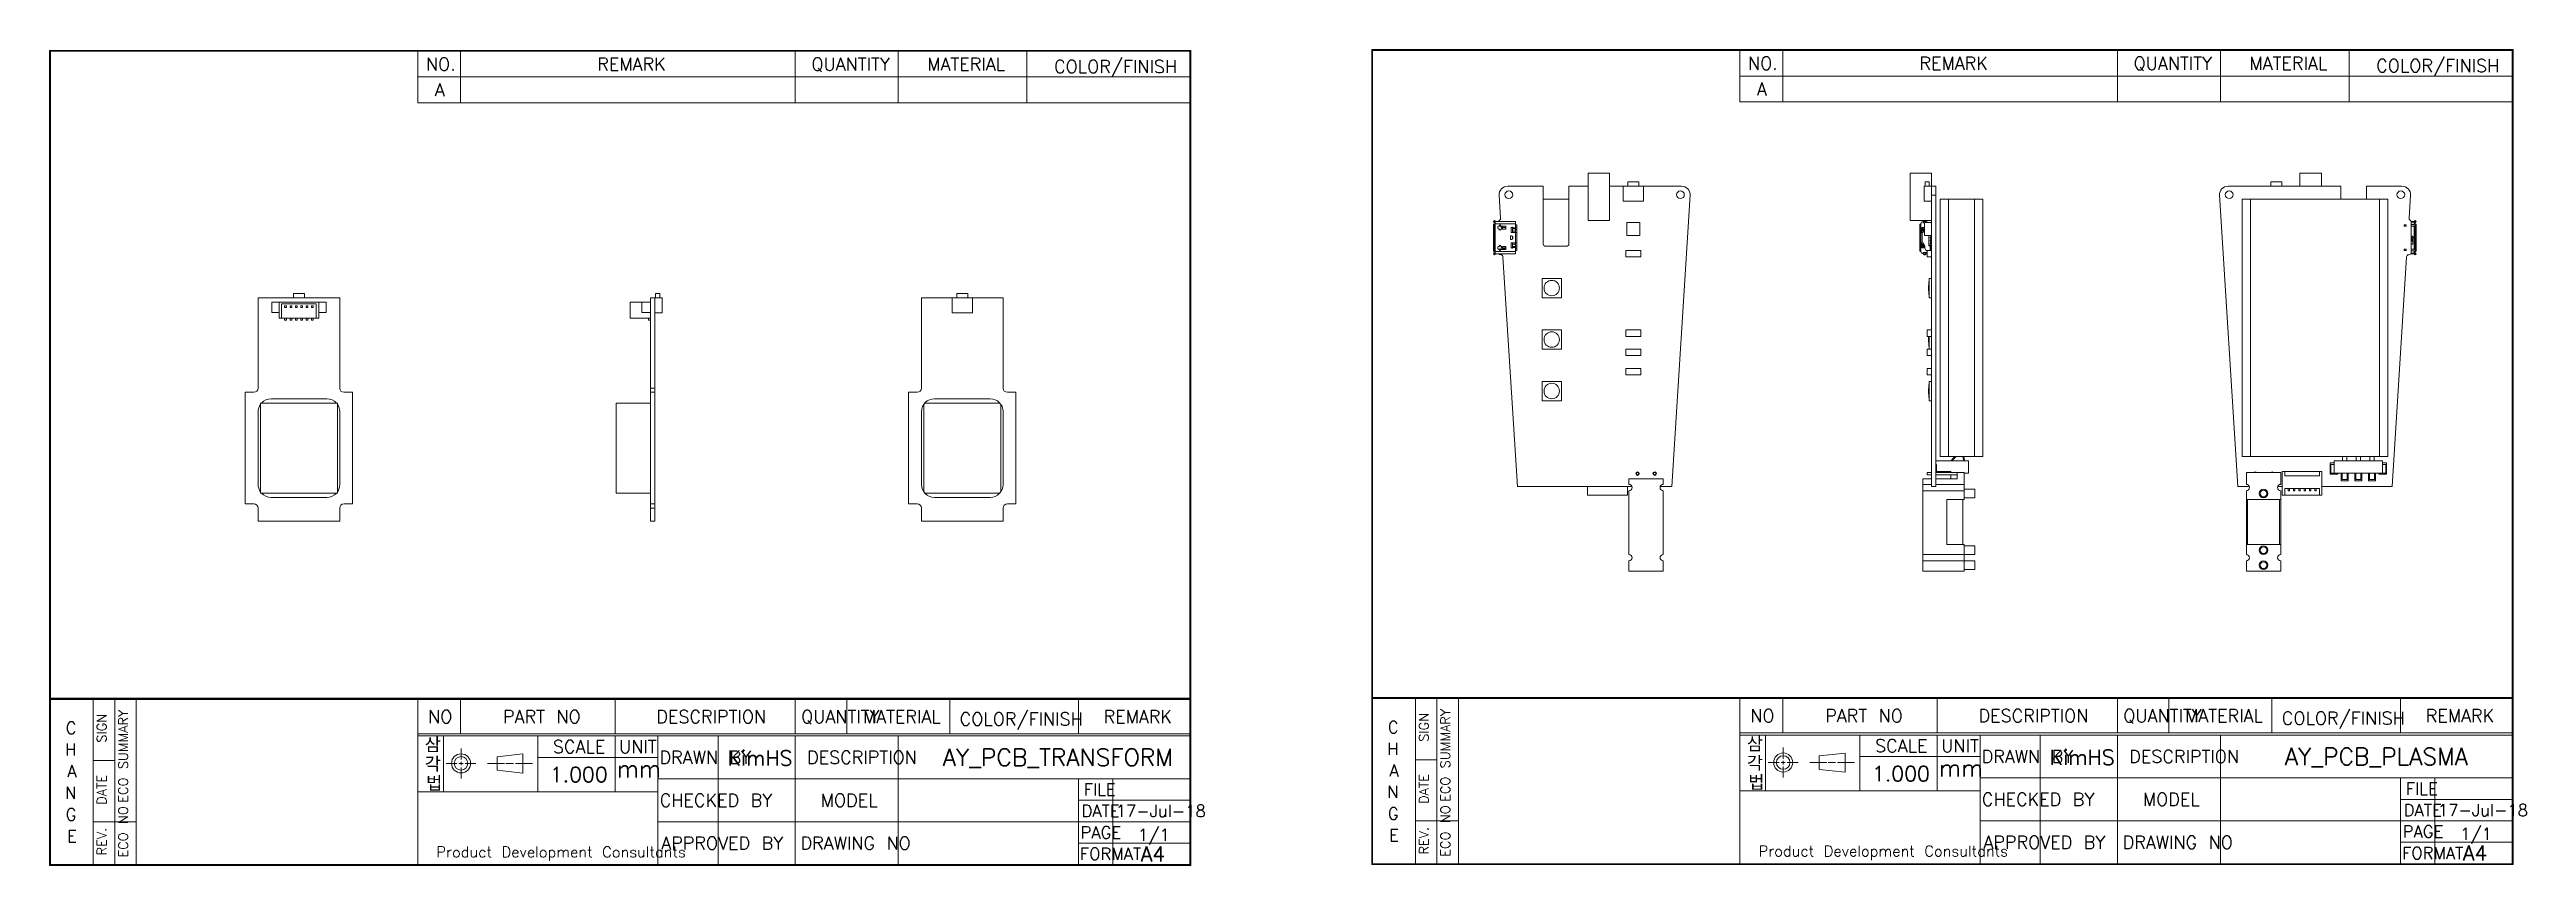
# Model space of a CAD drawing. Header units: inches. Extents: x 80 to 658, y 27 to 217.
import ezdxf

# ---------------------------------------------------------------- set-up
doc = ezdxf.new("R2010")
doc.units = ezdxf.units.IN
doc.header["$LTSCALE"] = 16.335
doc.header["$MEASUREMENT"] = 0
doc.layers.get('0').update_dxf_attribs({"lineweight": 0})
for name, color, linetype, lineweight in [('3_ALL_AXES', 7, 'Continuous', 0), ('5_ALL_CURVES', 7, 'Continuous', 0), ('7_ALL_FEATURES', 7, 'Continuous', 0)]:
    doc.layers.add(name, color=color, linetype=linetype, lineweight=lineweight)
doc.styles.add('Proxy_2939', font='txt.shx', dxfattribs={"width": 0.6, "height": 2.5})

msp = doc.modelspace()

# ---------------------------------------------------------------- texts
at = {"color": 2, "linetype": 'Continuous', "style": 'Proxy_2939'}
for s, height, p in [('NO.', 3, (168.21, 212.33)), ('REMARK', 3, (208.15, 212.33)), ('QUANTITY', 3, (258.06, 212.33)), ('MATERIAL', 3, (285.06, 212.33)), ('COLOR/FINISH', 3, (314.61, 211.76)), ('NO.', 3, (476.35, 212.53)), ('REMARK', 3, (516.3, 212.53)), ('QUANTITY', 3, (566.21, 212.53)), ('MATERIAL', 3, (593.21, 212.53)), ('COLOR/FINISH', 3, (622.75, 211.96)), ('C', 2.8, (84.25, 57.68)), ('NO', 3, (168.72, 60.23)), ('PART NO', 3, (186.18, 60.23)), ('DESCRIPTION', 3, (221.92, 60.23)), ('QUANTITY', 3, (255.66, 60.23)), ('MATERIAL', 3, (270.06, 60.23)), ('COLOR/FINISH', 3, (292.61, 59.66)), ('REMARK', 3, (326.15, 60.23)), ('C', 2.8, (392.4, 57.88)), ('NO', 3, (476.87, 60.43)), ('PART NO', 3, (494.33, 60.43)), ('DESCRIPTION', 3, (530.07, 60.43)), ('QUANTITY', 3, (563.81, 60.43)), ('MATERIAL', 3, (578.21, 60.43)), ('COLOR/FINISH', 3, (600.75, 59.86)), ('REMARK', 3, (634.3, 60.43)), ('H', 2.8, (84.09, 52.64)), ('삼', 3, (167.92, 53.73)), ('각', 3, (167.92, 49.23)), ('SCALE', 3, (197.81, 53.23)), ('UNIT', 3, (213.23, 53.23)), ('DRAWN BY', 3, (222.65, 50.73)), ('DESCRIPTION', 3, (257.05, 50.73)), ('H', 2.8, (392.24, 52.84)), ('삼', 3, (476.07, 53.93)), ('각', 3, (476.07, 49.43)), ('SCALE', 3, (505.95, 53.43)), ('UNIT', 3, (521.38, 53.43)), ('DRAWN BY', 3, (530.8, 50.93)), ('DESCRIPTION', 3, (565.2, 50.93)), ('A', 2.8, (84.62, 47.6)), ('법', 3, (168.26, 44.73)), ('A', 2.8, (392.77, 47.8)), ('법', 3, (476.41, 44.93)), ('FILE', 2.8, (629.67, 43.53)), ('N', 2.8, (84.09, 42.56)), ('CHECKED BY', 3, (222.7, 40.73)), ('MODEL', 3, (260.23, 40.73)), ('DATE', 2.8, (321, 38.33)), ('FILE', 2.8, (321.52, 43.33)), ('17-Jul-18', 2.8, (328.98, 38.33)), ('N', 2.8, (392.24, 42.76)), ('G', 2.8, (392.4, 37.72)), ('CHECKED BY', 3, (530.85, 40.93)), ('MODEL', 3, (568.38, 40.93)), ('DATE', 2.8, (629.15, 38.53)), ('17-Jul-18', 2.8, (637.13, 38.53)), ('G', 2.8, (84.25, 37.52)), ('E', 2.8, (84.57, 32.48)), ('PAGE', 2.8, (320.78, 33.33)), ('1/1', 2.8, (334.14, 32.79)), ('E', 2.8, (392.72, 32.68)), ('PAGE', 2.8, (628.93, 33.53)), ('1/1', 2.8, (642.29, 32.99)), ('APPROVED BY', 3, (223.06, 30.73)), ('DRAWING NO', 3, (255.52, 30.73)), ('FORMAT', 2.8, (320.63, 28.33)), ('A4', 3.5, (334.82, 27.98)), ('APPROVED BY', 3, (531.21, 30.93)), ('DRAWING NO', 3, (563.67, 30.93)), ('FORMAT', 2.8, (628.78, 28.53)), ('A4', 3.5, (642.97, 28.18))]:
    msp.add_text(s, height=height, dxfattribs=at).set_placement(p)
at = {"color": 6, "linetype": 'Continuous', "style": 'Proxy_2939'}
for p in [(170.26, 206.33), (478.41, 206.53)]:
    msp.add_text('A', height=3, dxfattribs=at).set_placement(p)
at = {"color": 2, "linetype": 'Continuous', "style": 'Proxy_2939'}
for s, p in [('SIGN', (93.74, 55.67)), ('ECO SUMMARY', (98.74, 41.67)), ('SIGN', (401.89, 55.87)), ('ECO SUMMARY', (406.89, 41.87)), ('DATE', (93.74, 41.17)), ('DATE', (401.89, 41.37)), ('ECO NO', (98.74, 28.88)), ('ECO NO', (406.89, 29.08)), ('REV.', (93.74, 29.38)), ('REV.', (401.89, 29.58))]:
    msp.add_text(s, height=2.2, rotation=90, dxfattribs=at).set_placement(p)
at = {"color": 7, "linetype": 'Continuous', "style": 'Proxy_2939'}
for s, height, p in [('KimHS', 3.5, (238.49, 50.31)), ('AY_PCB_TRANSFORM', 4, (288.67, 50.23)), ('KimHS', 3.5, (546.64, 50.51)), ('AY_PCB_PLASMA', 4, (601.47, 50.43)), ('1.000', 3.5, (197.09, 46.48)), ('mm', 4, (212.72, 47.56)), ('1.000', 3.5, (505.24, 46.68)), ('mm', 4, (520.87, 47.76)), ('Product Development Consultants', 2.5, (170.65, 28.93)), ('Product Development Consultants', 2.5, (478.8, 29.13))]:
    msp.add_text(s, height=height, dxfattribs=at).set_placement(p)

# ---------------------------------------------------------------- blocks, each defined once
blk = doc.blocks.new('SYMBOL_2_BL0', base_point=(117.48, 33.77))
at = {"color": 3, "linetype": 'Continuous'}
for p, q in [((110.91, 34.68), (110.91, 37.27)), ((125.33, 36.01), (119.3, 35.35)), ((119.3, 35.35), (119.3, 32.2)), ((125.33, 31.54), (125.33, 36.01)), ((109.96, 33.8), (107.42, 33.8)), ((111.38, 33.8), (110.43, 33.8)), ((110.91, 33.36), (110.91, 34.19)), ((110.91, 30.27), (110.91, 32.86)), ((114.39, 33.8), (111.86, 33.8)), ((117.09, 33.8), (121.05, 33.8)), ((119.3, 32.2), (125.33, 31.54)), ((121.36, 33.8), (123.11, 33.8)), ((127.54, 33.8), (123.58, 33.8))]:
    blk.add_line(p, q, dxfattribs=at)
for radius in [2.22, 1.58]:
    blk.add_circle((110.91, 33.8), radius, dxfattribs=at)

# ---------------------------------------------------------------- linework, layer by layer
at = {"color": 7, "linetype": 'Continuous'}
for p, q in [((80.49, 27.03), (80.49, 217.03)), ((80.49, 217.03), (346.49, 217.03)), ((80.59, 27.13), (80.59, 216.93)), ((80.59, 216.93), (346.39, 216.93)), ((80.69, 27.23), (80.69, 216.83)), ((80.69, 216.83), (346.29, 216.83)), ((346.29, 27.23), (346.29, 216.83)), ((346.39, 27.13), (346.39, 216.93)), ((346.49, 27.03), (346.49, 217.03)), ((388.64, 27.23), (388.64, 217.23)), ((388.64, 217.23), (654.64, 217.23)), ((388.74, 27.33), (388.74, 217.13)), ((388.74, 217.13), (654.54, 217.13)), ((388.84, 27.43), (388.84, 217.03)), ((388.84, 217.03), (654.44, 217.03)), ((654.44, 27.43), (654.44, 217.03)), ((654.54, 27.33), (654.54, 217.13)), ((654.64, 27.23), (654.64, 217.23)), ((80.69, 66), (346.29, 66)), ((80.69, 65.98), (346.29, 65.98)), ((80.69, 65.95), (346.29, 65.95)), ((80.69, 65.93), (346.29, 65.93)), ((80.69, 65.9), (346.29, 65.9)), ((80.69, 65.88), (346.29, 65.88)), ((80.69, 65.85), (346.29, 65.85)), ((80.69, 65.83), (346.29, 65.83)), ((80.69, 65.8), (346.29, 65.8)), ((80.69, 65.78), (346.29, 65.78)), ((80.69, 65.75), (346.29, 65.75)), ((80.69, 65.73), (346.29, 65.73)), ((388.84, 66.2), (654.44, 66.2)), ((388.84, 66.18), (654.44, 66.18)), ((388.84, 66.15), (654.44, 66.15)), ((388.84, 66.13), (654.44, 66.13)), ((388.84, 66.1), (654.44, 66.1)), ((388.84, 66.08), (654.44, 66.08)), ((388.84, 66.05), (654.44, 66.05)), ((388.84, 66.03), (654.44, 66.03)), ((388.84, 66), (654.44, 66)), ((388.84, 65.98), (654.44, 65.98)), ((388.84, 65.95), (654.44, 65.95)), ((388.84, 65.93), (654.44, 65.93)), ((80.49, 27.03), (346.49, 27.03)), ((80.59, 27.13), (346.39, 27.13)), ((80.69, 27.23), (346.29, 27.23)), ((388.64, 27.23), (654.64, 27.23)), ((388.74, 27.33), (654.54, 27.33)), ((388.84, 27.43), (654.44, 27.43))]:
    msp.add_line(p, q, dxfattribs=at)
at = {"color": 2, "linetype": 'Continuous'}
for p, q in [((166.29, 216.83), (346.29, 216.83)), ((166.29, 216.83), (166.29, 204.83)), ((176.29, 216.83), (176.29, 204.83)), ((254.29, 216.83), (254.29, 204.83)), ((278.29, 216.83), (278.29, 204.83)), ((308.29, 216.83), (308.29, 204.83)), ((346.29, 216.83), (346.29, 204.83)), ((474.44, 217.03), (654.44, 217.03)), ((474.44, 217.03), (474.44, 205.03)), ((484.44, 217.03), (484.44, 205.03)), ((562.44, 217.03), (562.44, 205.03)), ((586.44, 217.03), (586.44, 205.03)), ((616.44, 217.03), (616.44, 205.03)), ((654.44, 217.03), (654.44, 205.03)), ((166.29, 210.83), (346.29, 210.83)), ((474.44, 211.03), (654.44, 211.03)), ((166.29, 204.83), (346.29, 204.83)), ((474.44, 205.03), (654.44, 205.03)), ((80.69, 27.23), (80.69, 65.73)), ((80.69, 65.73), (100.69, 65.73)), ((90.69, 27.23), (90.69, 65.73)), ((95.69, 27.23), (95.69, 65.73)), ((100.69, 27.23), (100.69, 65.73)), ((166.29, 57.73), (166.29, 65.73)), ((166.29, 65.73), (346.29, 65.73)), ((176.29, 57.73), (176.29, 65.73)), ((212.29, 57.73), (212.29, 65.73)), ((254.29, 57.73), (254.29, 65.73)), ((266.29, 57.73), (266.29, 65.73)), ((290.29, 57.73), (290.29, 65.73)), ((320.29, 57.73), (320.29, 65.73)), ((346.29, 57.73), (346.29, 65.73)), ((388.84, 27.43), (388.84, 65.93)), ((388.84, 65.93), (408.84, 65.93)), ((398.84, 27.43), (398.84, 65.93)), ((403.84, 27.43), (403.84, 65.93)), ((408.84, 27.43), (408.84, 65.93)), ((474.44, 57.93), (474.44, 65.93)), ((474.44, 65.93), (654.44, 65.93)), ((484.44, 57.93), (484.44, 65.93)), ((520.44, 57.93), (520.44, 65.93)), ((562.44, 57.93), (562.44, 65.93)), ((574.44, 57.93), (574.44, 65.93)), ((598.44, 57.93), (598.44, 65.93)), ((628.44, 57.93), (628.44, 65.93)), ((654.44, 57.93), (654.44, 65.93)), ((474.44, 57.93), (654.44, 57.93)), ((474.44, 57.93), (654.44, 57.93)), ((474.44, 27.43), (474.44, 57.93)), ((166.29, 57.73), (346.29, 57.73)), ((166.29, 57.73), (346.29, 57.73)), ((166.29, 27.23), (166.29, 57.73)), ((166.29, 57.23), (346.29, 57.23)), ((166.29, 57.23), (166.29, 27.23)), ((172.29, 57.23), (172.29, 44.23)), ((194.29, 57.23), (194.29, 44.23)), ((194.29, 52.23), (222.29, 52.23)), ((212.29, 57.23), (212.29, 44.23)), ((222.29, 57.23), (222.29, 27.23)), ((236.29, 57.23), (236.29, 27.23)), ((254.29, 57.23), (254.29, 27.23)), ((278.29, 57.23), (278.29, 27.23)), ((346.29, 57.23), (346.29, 27.23)), ((474.44, 57.43), (654.44, 57.43)), ((474.44, 57.43), (474.44, 27.43)), ((480.44, 57.43), (480.44, 44.43)), ((502.44, 57.43), (502.44, 44.43)), ((502.44, 52.43), (530.44, 52.43)), ((520.44, 57.43), (520.44, 44.43)), ((530.44, 57.43), (530.44, 27.43)), ((544.44, 57.43), (544.44, 27.43)), ((562.44, 57.43), (562.44, 27.43)), ((586.44, 57.43), (586.44, 27.43)), ((654.44, 57.43), (654.44, 27.43)), ((90.69, 51.48), (95.69, 51.48)), ((222.29, 47.23), (346.29, 47.23)), ((320.29, 47.23), (320.29, 27.23)), ((328.29, 47.23), (328.29, 27.23)), ((398.84, 51.68), (403.84, 51.68)), ((530.44, 47.43), (654.44, 47.43)), ((628.44, 47.43), (628.44, 27.43)), ((636.44, 47.43), (636.44, 27.43)), ((166.29, 44.23), (222.29, 44.23)), ((320.29, 42.23), (346.29, 42.23)), ((474.44, 44.43), (530.44, 44.43)), ((628.44, 42.43), (654.44, 42.43)), ((90.69, 37.23), (100.69, 37.23)), ((222.29, 37.23), (346.29, 37.23)), ((398.84, 37.43), (408.84, 37.43)), ((530.44, 37.43), (654.44, 37.43)), ((320.29, 32.23), (346.29, 32.23)), ((628.44, 32.43), (654.44, 32.43)), ((80.69, 27.23), (100.69, 27.23)), ((166.29, 27.23), (346.29, 27.23)), ((388.84, 27.43), (408.84, 27.43)), ((474.44, 27.43), (654.44, 27.43))]:
    msp.add_line(p, q, dxfattribs=at)
at = {"layer": '3_ALL_AXES', "color": 7, "linetype": 'Continuous'}
for p, q in [((523.6, 121.37), (524.58, 122.37)), ((524.86, 122.37), (523.88, 121.37)), ((526.61, 121.37), (526.42, 122.37)), ((526.62, 122.37), (526.81, 121.37)), ((614.89, 122.37), (614.89, 121.37)), ((615.89, 122.37), (615.89, 121.37)), ((618.09, 122.37), (618.09, 121.37)), ((619.09, 122.37), (619.09, 121.37)), ((621.29, 122.37), (621.29, 121.37)), ((622.29, 122.37), (622.29, 121.37)), ((448.6, 115.87), (448.6, 117.12)), ((456.6, 117.12), (456.6, 115.87)), ((517.1, 95.62), (517.1, 117.12)), ((517.1, 115.87), (519.1, 115.87)), ((523.6, 118.87), (520.1, 118.87)), ((520.1, 115.87), (526.7, 115.87)), ((523.6, 118.62), (523.6, 118.87)), ((523.6, 117.12), (523.6, 118.12)), ((526.7, 112.37), (526.7, 118.62)), ((592.49, 118.62), (592.49, 115.87)), ((600.49, 115.87), (600.49, 118.62)), ((600.87, 113.37), (600.87, 118.87)), ((610.12, 113.37), (610.12, 118.87)), ((438.97, 113.37), (438.97, 115.37)), ((448.22, 113.37), (438.97, 113.37)), ((448.22, 113.37), (448.22, 115.37)), ((448.6, 99.52), (448.6, 114.37)), ((456.6, 114.37), (456.6, 99.52)), ((517.1, 114.37), (526.7, 114.37)), ((526.7, 112.37), (522.7, 112.37)), ((522.7, 112.37), (522.7, 101.87)), ((526.4, 112.37), (526.4, 101.87)), ((526.7, 114.72), (529.2, 114.72)), ((526.7, 112.72), (529.2, 112.72)), ((529.2, 114.72), (529.2, 112.72)), ((592.49, 114.37), (592.49, 99.52)), ((592.49, 112.37), (600.49, 112.37)), ((592.79, 112.37), (592.79, 101.87)), ((600.19, 112.37), (600.19, 101.87)), ((600.49, 99.52), (600.49, 114.37)), ((602.22, 114.87), (602.22, 114.37)), ((602.52, 114.37), (602.22, 114.37)), ((602.52, 114.87), (602.52, 114.37)), ((603.47, 114.87), (603.47, 114.37)), ((603.77, 114.37), (603.47, 114.37)), ((603.77, 114.87), (603.77, 114.37)), ((604.72, 114.87), (604.72, 114.37)), ((605.02, 114.37), (604.72, 114.37)), ((605.02, 114.87), (605.02, 114.37)), ((605.97, 114.87), (605.97, 114.37)), ((606.27, 114.37), (605.97, 114.37)), ((606.27, 114.87), (606.27, 114.37)), ((607.22, 114.87), (607.22, 114.37)), ((607.52, 114.37), (607.22, 114.37)), ((607.52, 114.87), (607.52, 114.37)), ((608.47, 114.87), (608.47, 114.37)), ((608.77, 114.37), (608.47, 114.37)), ((608.77, 114.87), (608.77, 114.37)), ((517.1, 99.52), (529.2, 99.52)), ((526.7, 101.87), (522.7, 101.87)), ((526.7, 95.62), (526.7, 101.87)), ((526.7, 101.52), (529.2, 101.52)), ((529.2, 101.52), (529.2, 99.52)), ((592.49, 101.87), (600.49, 101.87)), ((448.6, 95.62), (448.6, 98.02)), ((456.6, 98.02), (456.6, 95.62)), ((517.1, 98.02), (529.2, 98.02)), ((526.7, 96.02), (529.2, 96.02)), ((529.2, 98.02), (529.2, 96.02)), ((592.49, 98.02), (592.49, 95.62)), ((600.49, 95.62), (600.49, 98.02))]:
    msp.add_line(p, q, dxfattribs=at)
for centre, radius in [((420.6, 183.37), 0.9), ((460.6, 183.37), 0.9), ((588.49, 183.37), 0.9), ((628.49, 183.37), 0.9), ((450.6, 118.37), 0.4), ((454.6, 118.37), 0.4), ((596.49, 113.72), 1), ((596.49, 113.72), 0.8), ((596.49, 100.52), 1), ((596.49, 100.52), 0.8), ((596.49, 97.02), 1), ((596.49, 97.02), 0.8)]:
    msp.add_circle(centre, radius, dxfattribs=at)
for centre, radius, start, end in [((448.6, 115.12), 0.75, 270, 90), ((456.6, 115.12), 0.75, 90, 270), ((592.49, 115.12), 0.75, 270, 90), ((594.49, 118.37), 0.4, 38.96965, 141.03035), ((598.49, 118.37), 0.4, 38.96965, 141.03035), ((600.49, 115.12), 0.75, 90, 270), ((448.6, 98.77), 0.75, 270, 90), ((456.6, 98.77), 0.75, 90, 270), ((592.49, 98.77), 0.75, 270, 90), ((600.49, 98.77), 0.75, 90, 270)]:
    msp.add_arc(centre, radius, start, end, dxfattribs=at)
at = {"layer": '5_ALL_CURVES', "color": 4, "linetype": 'Continuous'}
for p, q in [((612.99, 120.87), (611.99, 120.87)), ((611.99, 120.87), (611.99, 118.27)), ((611.99, 118.27), (613.79, 118.27)), ((613.79, 118.27), (613.79, 118.47)), ((614.59, 118.47), (614.59, 116.67)), ((614.59, 116.67), (616.19, 116.67)), ((616.19, 116.67), (616.19, 118.47)), ((617.79, 116.67), (617.79, 118.47)), ((619.39, 116.67), (617.79, 116.67)), ((619.39, 118.47), (619.39, 116.67)), ((620.99, 116.67), (620.99, 118.47)), ((622.59, 116.67), (620.99, 116.67)), ((622.59, 118.47), (622.59, 116.67)), ((623.39, 118.27), (623.39, 118.47)), ((625.19, 118.27), (623.39, 118.27)), ((624.19, 120.87), (625.19, 120.87)), ((625.19, 120.87), (625.19, 118.27))]:
    msp.add_line(p, q, dxfattribs=at)
at = {"layer": '7_ALL_FEATURES', "color": 7, "linetype": 'Continuous'}
for p, q in [((428.6, 185.37), (420.34, 185.37)), ((428.6, 185.37), (428.6, 171.97)), ((434.6, 185.37), (434.6, 171.97)), ((439.1, 185.37), (434.6, 185.37)), ((439.1, 188.37), (439.1, 177.37)), ((444.1, 188.37), (439.1, 188.37)), ((444.1, 188.37), (444.1, 177.37)), ((444.1, 185.37), (460.86, 185.37)), ((447.25, 181.87), (447.25, 185.37)), ((448.3, 185.37), (448.3, 186.37)), ((448.3, 186.37), (450.9, 186.37)), ((450.9, 185.37), (450.9, 186.37)), ((451.95, 181.87), (451.95, 185.37)), ((514.1, 188.37), (514.1, 177.37)), ((519.1, 188.37), (514.1, 188.37)), ((517.4, 181.87), (517.4, 185.37)), ((517.4, 185.37), (520.1, 185.37)), ((517.6, 185.37), (517.6, 186.37)), ((517.6, 186.37), (518.6, 186.37)), ((518.6, 185.37), (518.6, 186.37)), ((519.1, 115.37), (519.1, 188.37)), ((520.1, 115.37), (520.1, 185.37)), ((588.23, 185.37), (614.49, 185.37)), ((598.19, 185.37), (598.19, 186.37)), ((598.19, 186.37), (600.79, 186.37)), ((600.79, 185.37), (600.79, 186.37)), ((604.99, 188.37), (604.99, 185.37)), ((609.99, 188.37), (604.99, 188.37)), ((609.99, 188.37), (609.99, 185.37)), ((614.49, 185.37), (614.49, 182.37)), ((620.49, 185.37), (620.49, 182.37)), ((620.49, 185.37), (628.75, 185.37)), ((418.35, 183.24), (418.68, 177.9)), ((434.6, 182.37), (428.6, 182.37)), ((447.25, 181.87), (451.95, 181.87)), ((458.6, 115.37), (462.85, 183.24)), ((517.4, 181.87), (519.1, 181.87)), ((519.1, 183.24), (520.1, 183.24)), ((521.1, 122.37), (521.1, 182.37)), ((521.1, 182.37), (531.1, 182.37)), ((523.1, 122.37), (523.1, 182.37)), ((529.1, 182.37), (529.1, 122.37)), ((531.1, 182.37), (531.1, 122.37)), ((590.49, 115.37), (586.24, 183.24)), ((591.49, 182.37), (591.49, 122.37)), ((591.49, 182.37), (625.49, 182.37)), ((593.49, 182.37), (593.49, 122.37)), ((623.49, 122.37), (623.49, 182.37)), ((625.49, 122.37), (625.49, 182.37)), ((630.74, 183.24), (630.41, 177.9)), ((417.02, 177.17), (417.25, 177.36)), ((417.22, 176.93), (417.02, 177.17)), ((417.02, 176.37), (417.02, 170.37)), ((417.25, 176.37), (417.02, 176.37)), ((422.15, 176.57), (417.14, 176.57)), ((417.15, 177.01), (417.38, 177.21)), ((417.45, 177.12), (417.22, 176.93)), ((417.38, 177.21), (417.25, 177.36)), ((417.25, 176.37), (417.25, 170.37)), ((417.38, 177.21), (417.45, 177.12)), ((417.45, 177.12), (417.45, 169.62)), ((417.45, 177.12), (422.15, 177.12)), ((418.05, 175.89), (418.05, 175.59)), ((418.84, 176.04), (418.12, 176.04)), ((418.45, 176.09), (418.28, 176.09)), ((418.28, 175.39), (418.45, 175.39)), ((418.45, 176.22), (418.45, 176.09)), ((418.45, 176.22), (418.7, 176.22)), ((418.45, 175.39), (418.45, 175.27)), ((418.7, 176.09), (418.7, 176.22)), ((419.92, 176.09), (418.7, 176.09)), ((418.7, 175.27), (418.7, 175.39)), ((418.7, 175.39), (419.92, 175.39)), ((418.84, 175.77), (418.84, 176.09)), ((419, 175.62), (418.99, 175.62)), ((419, 175.62), (419.15, 175.62)), ((419.15, 175.62), (419.15, 176.09)), ((419.92, 176.07), (419.15, 176.07)), ((419.15, 175.78), (419.92, 175.78)), ((419.92, 175.77), (419.15, 175.77)), ((419.92, 175.39), (419.92, 176.09)), ((421, 173.78), (421, 172.96)), ((421.3, 173.78), (421, 173.78)), ((421.15, 174.58), (421.15, 175.74)), ((421.15, 175.74), (421.3, 175.74)), ((422.45, 174.58), (421.15, 174.58)), ((421.3, 175.74), (421.3, 175.81)), ((421.3, 175.81), (421.45, 175.81)), ((421.43, 175.74), (421.43, 174.58)), ((421.43, 175.74), (421.45, 175.74)), ((421.43, 173.74), (421.43, 173)), ((421.45, 175.81), (421.45, 174.98)), ((421.45, 175.66), (422.15, 175.66)), ((422.15, 175.43), (421.45, 175.43)), ((421.85, 174.9), (421.55, 174.9)), ((421.55, 173.21), (421.55, 173.53)), ((422.15, 174.58), (422.15, 177.12)), ((422.15, 176.37), (422.45, 176.37)), ((422.45, 175.82), (422.15, 175.82)), ((422.15, 175.27), (422.45, 175.27)), ((422.15, 172.16), (422.15, 174.58)), ((422.45, 170.37), (422.45, 176.37)), ((444.1, 177.37), (439.1, 177.37)), ((448.1, 176.87), (448.1, 173.87)), ((451.1, 176.87), (448.1, 176.87)), ((448.1, 173.87), (451.1, 173.87)), ((451.1, 173.87), (451.1, 176.87)), ((519.1, 177.37), (514.1, 177.37)), ((516.38, 176.37), (516.38, 170.37)), ((516.62, 176.57), (516.53, 176.57)), ((516.62, 170.17), (516.62, 176.57)), ((516.92, 175.66), (516.62, 175.66)), ((517.17, 174.58), (516.62, 174.58)), ((516.94, 175.6), (516.7, 175.43)), ((517.06, 174.9), (516.7, 175.43)), ((516.83, 175.24), (516.83, 174.58)), ((517.14, 175.32), (516.89, 175.15)), ((516.92, 175.66), (516.92, 175.74)), ((517.35, 175.74), (516.92, 175.74)), ((516.93, 174.58), (516.93, 172.16)), ((517.31, 175.08), (516.94, 175.6)), ((517.31, 175.08), (517.06, 174.9)), ((517.17, 177.12), (517.17, 176.82)), ((517.17, 177.12), (517.82, 177.12)), ((517.17, 176.82), (517.5, 176.82)), ((517.17, 174.58), (517.5, 175.16)), ((517.18, 176.81), (517.5, 176.81)), ((517.22, 177.21), (517.22, 177.12)), ((517.35, 174.89), (517.35, 175.74)), ((517.62, 177.36), (517.42, 177.36)), ((517.5, 173.87), (517.5, 176.87)), ((519.1, 176.87), (517.5, 176.87)), ((519.1, 173.87), (517.5, 173.87)), ((517.82, 177.12), (517.82, 177.21)), ((517.82, 176.87), (517.82, 177.12)), ((518.21, 176.96), (518.12, 176.87)), ((518.21, 176.96), (518.29, 176.87)), ((518.47, 171.44), (518.47, 173.87)), ((518.83, 173.49), (518.83, 173.24)), ((518.83, 173.49), (519.1, 173.49)), ((518.83, 173.24), (519.1, 173.24)), ((518.95, 173.87), (518.95, 173.49)), ((518.95, 173.24), (518.95, 173.49)), ((518.95, 173.24), (518.95, 172.84)), ((629.24, 176.37), (629.24, 176.07)), ((629.74, 176.37), (629.24, 176.37)), ((629.24, 176.07), (629.74, 176.07)), ((629.74, 176.07), (629.74, 176.37)), ((630.86, 177.12), (631.64, 177.12)), ((630.88, 177.02), (630.88, 169.87)), ((631.64, 176.96), (630.88, 176.96)), ((630.88, 176.43), (631.64, 176.43)), ((631.95, 176.04), (630.88, 176.04)), ((631.29, 173.72), (630.88, 173.72)), ((631.04, 173.38), (631.95, 173.38)), ((631.04, 173.36), (631.95, 173.36)), ((631.29, 173.38), (631.29, 173.72)), ((631.29, 171.87), (631.29, 173.36)), ((631.64, 177.12), (631.84, 177.36)), ((631.64, 173.38), (631.64, 177.12)), ((631.64, 177.12), (631.64, 177.12)), ((631.64, 177.12), (631.87, 176.93)), ((631.95, 176.57), (631.64, 176.57)), ((631.64, 173.36), (631.64, 173.38)), ((631.64, 173.36), (631.64, 170.7)), ((631.71, 177.21), (631.94, 177.01)), ((631.84, 177.36), (632.07, 177.17)), ((631.84, 173.58), (631.84, 175.84)), ((632.07, 175.84), (631.84, 175.84)), ((631.84, 173.58), (632.07, 173.58)), ((631.87, 176.93), (632.07, 177.17)), ((631.88, 176.57), (631.88, 176.04)), ((631.88, 173.38), (631.88, 173.36)), ((632.07, 170.37), (632.07, 176.37)), ((417.02, 170.37), (417.25, 170.37)), ((417.02, 169.57), (417.22, 169.81)), ((417.25, 169.38), (417.02, 169.57)), ((417.14, 170.17), (422.15, 170.17)), ((417.38, 169.53), (417.15, 169.72)), ((417.45, 169.62), (417.22, 169.81)), ((417.25, 169.38), (417.38, 169.53)), ((417.45, 169.62), (417.38, 169.53)), ((422.15, 169.62), (417.45, 169.62)), ((418.05, 171.14), (418.05, 170.84)), ((418.12, 170.7), (418.84, 170.7)), ((418.45, 171.34), (418.28, 171.34)), ((418.28, 170.64), (418.45, 170.64)), ((418.45, 171.47), (418.45, 171.34)), ((418.45, 170.64), (418.45, 170.52)), ((418.7, 170.52), (418.45, 170.52)), ((418.7, 171.34), (418.7, 171.47)), ((419.92, 171.34), (418.7, 171.34)), ((418.7, 170.52), (418.7, 170.64)), ((418.7, 170.64), (419.92, 170.64)), ((418.71, 169.37), (418.75, 169.37)), ((418.84, 170.64), (418.84, 170.97)), ((418.99, 171.12), (419, 171.12)), ((419.15, 171.12), (419, 171.12)), ((419.15, 170.64), (419.15, 171.12)), ((419.15, 170.97), (419.92, 170.97)), ((419.92, 170.96), (419.15, 170.96)), ((419.15, 170.66), (419.92, 170.66)), ((419.24, 168.9), (422.6, 115.37)), ((419.92, 170.64), (419.92, 171.34)), ((421, 172.96), (421.3, 172.96)), ((421.15, 171), (421.15, 172.16)), ((421.15, 172.16), (422.45, 172.16)), ((421.3, 171), (421.15, 171)), ((421.3, 170.93), (421.3, 171)), ((421.45, 170.93), (421.3, 170.93)), ((421.43, 172.16), (421.43, 171)), ((421.43, 171), (421.45, 171)), ((421.45, 171.75), (421.45, 170.93)), ((421.45, 171.31), (422.15, 171.31)), ((422.15, 171.08), (421.45, 171.08)), ((421.55, 171.83), (421.85, 171.83)), ((422.15, 169.62), (422.15, 172.16)), ((422.15, 171.47), (422.45, 171.47)), ((422.15, 170.92), (422.45, 170.92)), ((422.45, 170.37), (422.15, 170.37)), ((429.2, 171.37), (434, 171.37)), ((447.85, 170.37), (447.85, 168.87)), ((451.35, 170.37), (447.85, 170.37)), ((447.85, 168.87), (451.35, 168.87)), ((451.35, 168.87), (451.35, 170.37)), ((516.53, 170.17), (516.62, 170.17)), ((516.62, 172.16), (517.17, 172.16)), ((516.92, 171.08), (516.62, 171.08)), ((516.7, 171.31), (517.06, 171.83)), ((516.94, 171.14), (516.7, 171.31)), ((516.83, 172.16), (516.83, 171.49)), ((516.89, 171.59), (517.14, 171.42)), ((516.92, 171), (516.92, 171.08)), ((516.92, 171), (517.35, 171)), ((516.94, 171.14), (517.31, 171.66)), ((517.06, 171.83), (517.31, 171.66)), ((517.57, 171.47), (517.17, 172.16)), ((517.17, 169.92), (517.17, 169.62)), ((517.82, 169.92), (517.17, 169.92)), ((517.82, 169.62), (517.17, 169.62)), ((517.81, 169.92), (517.18, 169.92)), ((517.22, 169.62), (517.22, 169.53)), ((517.35, 171), (517.35, 171.84)), ((517.42, 169.38), (517.62, 169.38)), ((517.57, 171.47), (517.57, 170.92)), ((517.82, 169.92), (517.82, 169.62)), ((517.82, 169.53), (517.82, 169.62)), ((518.1, 170.11), (517.99, 170)), ((518.1, 170.1), (517.99, 169.99)), ((517.99, 169.99), (518.1, 169.88)), ((518.1, 168.87), (518.1, 170.37)), ((519.1, 170.37), (518.1, 170.37)), ((519.1, 168.87), (518.1, 168.87)), ((519.07, 171.44), (518.47, 171.44)), ((518.67, 171.61), (518.67, 171.58)), ((518.95, 171.61), (518.67, 171.61)), ((518.67, 171.58), (518.67, 171.44)), ((518.67, 171.58), (518.9, 171.58)), ((518.77, 170.37), (518.77, 171.44)), ((518.83, 172.84), (518.83, 172.59)), ((518.83, 172.84), (519.1, 172.84)), ((518.83, 172.59), (519.1, 172.59)), ((518.83, 172.19), (518.83, 171.94)), ((518.83, 172.19), (519.1, 172.19)), ((518.83, 171.94), (519.1, 171.94)), ((518.9, 171.44), (518.9, 171.61)), ((518.95, 172.59), (518.95, 172.84)), ((518.95, 172.59), (518.95, 172.19)), ((518.95, 171.94), (518.95, 172.19)), ((518.95, 171.94), (518.95, 171.61)), ((519.07, 171.44), (519.07, 170.37)), ((519.1, 170.67), (519.07, 170.67)), ((629.84, 168.9), (626.49, 115.37)), ((629.24, 170.67), (629.24, 170.37)), ((629.74, 170.67), (629.24, 170.67)), ((629.24, 170.37), (629.74, 170.37)), ((629.74, 170.37), (629.74, 170.67)), ((630.34, 169.37), (630.38, 169.37)), ((631.64, 169.62), (630.81, 169.62)), ((630.87, 169.78), (631.64, 169.78)), ((631.02, 172.58), (630.88, 172.58)), ((630.88, 172.56), (631.02, 172.56)), ((630.88, 171.87), (631.29, 171.87)), ((630.88, 170.7), (631.95, 170.7)), ((631.64, 170.31), (630.88, 170.31)), ((630.9, 173.13), (631.13, 172.8)), ((631.15, 172.81), (630.92, 173.14)), ((631.64, 169.62), (631.64, 170.7)), ((631.64, 170.17), (631.95, 170.17)), ((631.64, 169.62), (631.87, 169.81)), ((631.64, 169.62), (631.84, 169.38)), ((631.94, 169.72), (631.71, 169.53)), ((631.84, 170.9), (631.84, 173.16)), ((632.07, 173.16), (631.84, 173.16)), ((631.84, 170.9), (632.07, 170.9)), ((632.07, 169.57), (631.84, 169.38)), ((631.87, 169.81), (632.07, 169.57)), ((631.88, 170.7), (631.88, 170.17)), ((428.35, 163.87), (428.35, 159.37)), ((432.85, 163.87), (428.35, 163.87)), ((432.85, 159.37), (432.85, 163.87)), ((518.4, 161.64), (518.4, 161.6)), ((518.6, 159.37), (518.6, 163.87)), ((519.1, 163.87), (518.6, 163.87)), ((129.12, 159.32), (129.12, 138.32)), ((148.12, 159.32), (129.12, 159.32)), ((132.29, 158.32), (132.29, 155.92)), ((144.94, 158.32), (132.29, 158.32)), ((132.29, 155.92), (133.99, 155.92)), ((133.99, 158.32), (133.99, 154.62)), ((134.59, 154.62), (134.59, 157.92)), ((142.64, 157.92), (134.59, 157.92)), ((135.29, 157.52), (135.29, 157.12)), ((135.69, 157.52), (135.29, 157.52)), ((135.29, 157.12), (135.69, 157.12)), ((135.69, 157.12), (135.69, 157.52)), ((136.54, 157.52), (136.54, 157.12)), ((136.94, 157.52), (136.54, 157.52)), ((136.54, 157.12), (136.94, 157.12)), ((136.94, 157.12), (136.94, 157.52)), ((137.32, 159.32), (137.32, 160.32)), ((137.32, 160.32), (139.92, 160.32)), ((137.79, 157.52), (137.79, 157.12)), ((138.19, 157.52), (137.79, 157.52)), ((137.79, 157.12), (138.19, 157.12)), ((138.19, 157.12), (138.19, 157.52)), ((139.04, 157.52), (139.04, 157.12)), ((139.44, 157.52), (139.04, 157.52)), ((139.04, 157.12), (139.44, 157.12)), ((139.44, 157.12), (139.44, 157.52)), ((139.92, 159.32), (139.92, 160.32)), ((140.29, 157.52), (140.29, 157.12)), ((140.69, 157.52), (140.29, 157.52)), ((140.29, 157.12), (140.69, 157.12)), ((140.69, 157.12), (140.69, 157.52)), ((141.54, 157.52), (141.54, 157.12)), ((141.94, 157.52), (141.54, 157.52)), ((141.54, 157.12), (141.94, 157.12)), ((141.94, 157.12), (141.94, 157.52)), ((142.64, 154.62), (142.64, 157.92)), ((143.24, 154.62), (143.24, 158.32)), ((143.24, 155.92), (144.94, 155.92)), ((144.94, 155.92), (144.94, 158.32)), ((148.12, 138.32), (148.12, 159.32)), ((215.85, 154.62), (215.85, 158.32)), ((220.55, 158.32), (215.85, 158.32)), ((218.55, 155.92), (218.55, 158.32)), ((220.55, 155.92), (218.55, 155.92)), ((220.55, 107.32), (220.55, 159.32)), ((220.55, 159.32), (223.25, 159.32)), ((221.55, 107.32), (221.55, 159.32)), ((221.75, 159.32), (221.75, 160.32)), ((221.75, 160.32), (222.75, 160.32)), ((222.75, 159.32), (222.75, 160.32)), ((223.25, 155.82), (223.25, 159.32)), ((283.72, 138.32), (283.72, 159.32)), ((283.72, 159.32), (302.72, 159.32)), ((290.87, 155.82), (290.87, 159.32)), ((291.92, 159.32), (291.92, 160.32)), ((291.92, 160.32), (294.52, 160.32)), ((294.52, 159.32), (294.52, 160.32)), ((295.57, 155.82), (295.57, 159.32)), ((302.72, 159.32), (302.72, 138.32)), ((428.35, 159.37), (432.85, 159.37)), ((519.1, 159.37), (518.6, 159.37)), ((133.99, 154.62), (143.24, 154.62)), ((135.29, 154.62), (135.29, 154.12)), ((135.29, 154.12), (135.69, 154.12)), ((135.69, 154.12), (135.69, 154.62)), ((136.54, 154.62), (136.54, 154.12)), ((136.54, 154.12), (136.94, 154.12)), ((136.94, 154.12), (136.94, 154.62)), ((137.79, 154.62), (137.79, 154.12)), ((137.79, 154.12), (138.19, 154.12)), ((138.19, 154.12), (138.19, 154.62)), ((139.04, 154.62), (139.04, 154.12)), ((139.04, 154.12), (139.44, 154.12)), ((139.44, 154.12), (139.44, 154.62)), ((140.29, 154.62), (140.29, 154.12)), ((140.29, 154.12), (140.69, 154.12)), ((140.69, 154.12), (140.69, 154.62)), ((141.54, 154.62), (141.54, 154.12)), ((141.54, 154.12), (141.94, 154.12)), ((141.94, 154.12), (141.94, 154.62)), ((220.55, 154.62), (215.85, 154.62)), ((220.1, 154.12), (220.1, 154.62)), ((220.55, 154.12), (220.1, 154.12)), ((221.55, 155.82), (223.25, 155.82)), ((290.87, 155.82), (295.57, 155.82)), ((428.35, 151.87), (428.35, 147.37)), ((432.85, 151.87), (428.35, 151.87)), ((432.85, 147.37), (432.85, 151.87)), ((447.85, 151.87), (447.85, 150.37)), ((451.35, 151.87), (447.85, 151.87)), ((447.85, 150.37), (451.35, 150.37)), ((451.35, 150.37), (451.35, 151.87)), ((518.1, 150.37), (518.1, 151.87)), ((519.1, 151.87), (518.1, 151.87)), ((519.1, 150.37), (518.1, 150.37)), ((518.6, 147.37), (518.6, 150.37)), ((428.35, 147.37), (432.85, 147.37)), ((451.35, 147.37), (447.85, 147.37)), ((447.85, 147.37), (447.85, 145.87)), ((447.85, 145.87), (451.35, 145.87)), ((451.35, 145.87), (451.35, 147.37)), ((518.1, 145.87), (518.1, 147.37)), ((519.1, 147.37), (518.1, 147.37)), ((519.1, 145.87), (518.1, 145.87)), ((518.4, 149.64), (518.4, 149.6)), ((428.35, 139.87), (428.35, 135.37)), ((432.85, 139.87), (428.35, 139.87)), ((432.85, 135.37), (432.85, 139.87)), ((451.35, 142.87), (447.85, 142.87)), ((447.85, 142.87), (447.85, 141.37)), ((447.85, 141.37), (451.35, 141.37)), ((451.35, 141.37), (451.35, 142.87)), ((518.1, 141.37), (518.1, 142.87)), ((519.1, 142.87), (518.1, 142.87)), ((519.1, 141.37), (518.1, 141.37)), ((518.6, 135.37), (518.6, 139.87)), ((519.1, 139.87), (518.6, 139.87)), ((126.12, 111.32), (126.12, 137.32)), ((126.12, 137.32), (128.12, 137.32)), ((129.12, 115.82), (129.12, 132.82)), ((129.62, 134.82), (129.62, 113.82)), ((147.62, 134.82), (129.62, 134.82)), ((132.12, 135.82), (145.12, 135.82)), ((147.62, 113.82), (147.62, 134.82)), ((148.12, 132.82), (148.12, 115.82)), ((149.12, 137.32), (151.12, 137.32)), ((151.12, 137.32), (151.12, 111.32)), ((212.55, 113.82), (212.55, 134.82)), ((220.55, 134.82), (212.55, 134.82)), ((221.55, 138.32), (220.55, 138.32)), ((221.55, 137.32), (220.55, 137.32)), ((280.72, 137.32), (280.72, 111.32)), ((282.72, 137.32), (280.72, 137.32)), ((283.72, 132.82), (283.72, 115.82)), ((284.22, 114.16), (284.22, 134.48)), ((284.49, 134.82), (301.95, 134.82)), ((299.72, 135.82), (286.72, 135.82)), ((302.22, 134.48), (302.22, 114.16)), ((302.72, 115.82), (302.72, 132.82)), ((305.72, 137.32), (303.72, 137.32)), ((305.72, 111.32), (305.72, 137.32)), ((428.35, 135.37), (432.85, 135.37)), ((518.4, 137.64), (518.4, 137.6)), ((519.1, 135.37), (518.6, 135.37)), ((520.1, 121.37), (527.7, 121.37)), ((531.1, 122.37), (521.1, 122.37)), ((527.7, 121.37), (527.7, 118.47)), ((625.49, 122.37), (591.49, 122.37)), ((624.19, 121.37), (612.99, 121.37)), ((612.99, 121.37), (612.99, 118.47)), ((624.19, 118.47), (624.19, 121.37)), ((456.6, 117.12), (448.6, 117.12)), ((450.29, 118.62), (450.91, 118.62)), ((454.29, 118.62), (454.91, 118.62)), ((517.1, 117.12), (519.1, 117.12)), ((519.1, 118.62), (518.1, 118.62)), ((518.1, 118.12), (518.1, 118.62)), ((519.1, 118.12), (518.1, 118.12)), ((520.1, 120.47), (520.3, 120.47)), ((520.1, 118.62), (526.7, 118.62)), ((525.1, 118.12), (520.1, 118.12)), ((520.1, 117.12), (525.1, 117.12)), ((520.3, 120.47), (520.3, 118.87)), ((525.1, 118.62), (525.1, 117.12)), ((526.7, 118.47), (527.7, 118.47)), ((600.49, 118.62), (592.49, 118.62)), ((610.12, 118.87), (600.87, 118.87)), ((601.47, 118.87), (601.47, 117.87)), ((601.47, 117.87), (609.52, 117.87)), ((609.52, 118.87), (609.52, 117.87)), ((612.99, 120.47), (612.19, 120.47)), ((612.19, 120.47), (612.19, 118.47)), ((612.19, 118.47), (624.99, 118.47)), ((614.79, 118.47), (614.79, 116.97)), ((614.79, 116.97), (615.99, 116.97)), ((615.99, 116.97), (615.99, 118.47)), ((617.99, 118.47), (617.99, 116.97)), ((617.99, 116.97), (619.19, 116.97)), ((619.19, 116.97), (619.19, 118.47)), ((621.19, 118.47), (621.19, 116.97)), ((621.19, 116.97), (622.39, 116.97)), ((622.39, 116.97), (622.39, 118.47)), ((624.99, 120.47), (624.19, 120.47)), ((624.99, 118.47), (624.99, 120.47)), ((128.12, 111.32), (126.12, 111.32)), ((129.12, 110.32), (129.12, 107.32)), ((129.62, 113.82), (147.62, 113.82)), ((145.12, 112.82), (132.12, 112.82)), ((148.12, 107.32), (148.12, 110.32)), ((151.12, 111.32), (149.12, 111.32)), ((220.55, 113.82), (212.55, 113.82)), ((221.55, 111.32), (220.55, 111.32)), ((220.55, 110.32), (221.55, 110.32)), ((280.72, 111.32), (282.72, 111.32)), ((283.72, 107.32), (283.72, 110.32)), ((301.95, 113.82), (284.49, 113.82)), ((286.72, 112.82), (299.72, 112.82)), ((302.72, 110.32), (302.72, 107.32)), ((303.72, 111.32), (305.72, 111.32)), ((422.6, 115.37), (449.31, 115.37)), ((455.89, 115.37), (458.6, 115.37)), ((520.1, 115.37), (519.1, 115.37)), ((593.2, 115.37), (590.49, 115.37)), ((600.87, 115.37), (599.78, 115.37)), ((600.87, 113.37), (610.12, 113.37)), ((609.52, 114.87), (601.47, 114.87)), ((601.47, 113.37), (601.47, 114.87)), ((609.52, 113.37), (609.52, 114.87)), ((626.49, 115.37), (610.12, 115.37)), ((129.12, 107.32), (148.12, 107.32)), ((221.55, 107.32), (220.55, 107.32)), ((302.72, 107.32), (283.72, 107.32)), ((456.6, 95.62), (448.6, 95.62)), ((517.1, 95.62), (526.7, 95.62)), ((592.49, 95.62), (600.49, 95.62))]:
    msp.add_line(p, q, dxfattribs=at)
for points in [[(417.14, 176.57), (417.14, 176.57), (417.14, 176.57), (417.14, 176.57), (417.14, 176.57), (417.14, 176.57), (417.13, 176.57), (417.13, 176.57), (417.13, 176.57), (417.13, 176.57), (417.13, 176.57), (417.13, 176.57), (417.12, 176.57), (417.12, 176.57), (417.12, 176.57), (417.12, 176.56), (417.12, 176.56), (417.12, 176.56), (417.11, 176.56), (417.11, 176.56), (417.11, 176.56), (417.11, 176.56), (417.11, 176.56), (417.11, 176.56), (417.1, 176.56), (417.1, 176.56), (417.1, 176.56), (417.1, 176.56), (417.1, 176.56), (417.1, 176.55), (417.1, 176.55), (417.09, 176.55), (417.09, 176.55), (417.09, 176.55), (417.09, 176.55), (417.09, 176.55), (417.09, 176.55), (417.08, 176.55), (417.08, 176.54), (417.08, 176.54), (417.08, 176.54), (417.08, 176.54), (417.08, 176.54), (417.08, 176.54), (417.07, 176.54), (417.07, 176.53), (417.07, 176.53), (417.07, 176.53), (417.07, 176.53), (417.07, 176.53), (417.07, 176.53), (417.07, 176.52), (417.06, 176.52), (417.06, 176.52), (417.06, 176.52), (417.06, 176.52), (417.06, 176.52), (417.06, 176.51), (417.06, 176.51), (417.06, 176.51), (417.05, 176.51), (417.05, 176.51), (417.05, 176.51), (417.05, 176.5), (417.05, 176.5), (417.05, 176.5), (417.05, 176.5), (417.05, 176.5), (417.05, 176.49), (417.05, 176.49), (417.04, 176.49), (417.04, 176.49), (417.04, 176.48), (417.04, 176.48), (417.04, 176.48), (417.04, 176.48), (417.04, 176.47), (417.04, 176.47), (417.04, 176.47), (417.03, 176.47), (417.03, 176.46), (417.03, 176.46), (417.03, 176.46), (417.03, 176.45), (417.03, 176.45), (417.03, 176.45), (417.03, 176.44), (417.03, 176.44), (417.03, 176.44), (417.03, 176.43), (417.02, 176.43), (417.02, 176.43), (417.02, 176.42), (417.02, 176.42), (417.02, 176.42), (417.02, 176.41), (417.02, 176.41), (417.02, 176.41), (417.02, 176.4), (417.02, 176.4), (417.02, 176.39), (417.02, 176.39), (417.02, 176.38), (417.02, 176.38), (417.02, 176.37), (417.02, 176.37)], [(417.25, 176.37), (417.25, 176.37), (417.25, 176.38), (417.25, 176.38), (417.25, 176.39), (417.25, 176.39), (417.25, 176.4), (417.25, 176.4), (417.26, 176.41), (417.26, 176.41), (417.26, 176.41), (417.26, 176.42), (417.26, 176.42), (417.26, 176.42), (417.26, 176.43), (417.26, 176.43), (417.26, 176.43), (417.26, 176.44), (417.26, 176.44), (417.26, 176.44), (417.26, 176.45), (417.26, 176.45), (417.27, 176.45), (417.27, 176.46), (417.27, 176.46), (417.27, 176.46), (417.27, 176.47), (417.27, 176.47), (417.27, 176.47), (417.27, 176.47), (417.27, 176.48), (417.27, 176.48), (417.28, 176.48), (417.28, 176.48), (417.28, 176.49), (417.28, 176.49), (417.28, 176.49), (417.28, 176.49), (417.28, 176.5), (417.28, 176.5), (417.28, 176.5), (417.28, 176.5), (417.29, 176.5), (417.29, 176.51), (417.29, 176.51), (417.29, 176.51), (417.29, 176.51), (417.29, 176.51), (417.29, 176.51), (417.29, 176.52), (417.3, 176.52), (417.3, 176.52), (417.3, 176.52), (417.3, 176.52), (417.3, 176.52), (417.3, 176.53), (417.3, 176.53), (417.3, 176.53), (417.31, 176.53), (417.31, 176.53), (417.31, 176.53), (417.31, 176.54), (417.31, 176.54), (417.31, 176.54), (417.31, 176.54), (417.31, 176.54), (417.32, 176.54), (417.32, 176.54), (417.32, 176.55), (417.32, 176.55), (417.32, 176.55), (417.32, 176.55), (417.32, 176.55), (417.33, 176.55), (417.33, 176.55), (417.33, 176.55), (417.33, 176.55), (417.33, 176.56), (417.33, 176.56), (417.34, 176.56), (417.34, 176.56), (417.34, 176.56), (417.34, 176.56), (417.34, 176.56), (417.34, 176.56), (417.35, 176.56), (417.35, 176.56), (417.35, 176.56), (417.35, 176.56), (417.35, 176.56), (417.35, 176.56), (417.35, 176.57), (417.36, 176.57), (417.36, 176.57), (417.36, 176.57), (417.36, 176.57), (417.36, 176.57), (417.36, 176.57), (417.37, 176.57), (417.37, 176.57), (417.37, 176.57), (417.37, 176.57), (417.37, 176.57), (417.37, 176.57), (417.38, 176.57), (417.38, 176.57)], [(418.28, 176.09), (418.27, 176.09), (418.27, 176.09), (418.26, 176.09), (418.26, 176.09), (418.25, 176.09), (418.24, 176.09), (418.24, 176.09), (418.23, 176.09), (418.23, 176.09), (418.22, 176.09), (418.22, 176.09), (418.21, 176.08), (418.2, 176.08), (418.2, 176.08), (418.19, 176.08), (418.19, 176.08), (418.18, 176.08), (418.18, 176.07), (418.17, 176.07), (418.16, 176.07), (418.16, 176.07), (418.15, 176.06), (418.15, 176.06), (418.14, 176.06), (418.14, 176.05), (418.13, 176.05), (418.13, 176.05), (418.12, 176.04), (418.12, 176.04), (418.12, 176.04), (418.11, 176.03), (418.11, 176.03), (418.1, 176.03), (418.1, 176.02), (418.09, 176.02), (418.09, 176.01), (418.09, 176.01), (418.08, 176), (418.08, 176), (418.08, 175.99), (418.07, 175.99), (418.07, 175.98), (418.07, 175.98), (418.07, 175.97), (418.06, 175.97), (418.06, 175.96), (418.06, 175.96), (418.06, 175.95), (418.06, 175.95), (418.05, 175.94), (418.05, 175.94), (418.05, 175.93), (418.05, 175.93), (418.05, 175.92), (418.05, 175.92), (418.05, 175.91), (418.05, 175.91), (418.05, 175.9), (418.05, 175.9), (418.05, 175.89)], [(418.05, 175.59), (418.05, 175.59), (418.05, 175.58), (418.05, 175.58), (418.05, 175.57), (418.05, 175.57), (418.05, 175.56), (418.05, 175.56), (418.05, 175.55), (418.05, 175.55), (418.05, 175.54), (418.06, 175.54), (418.06, 175.53), (418.06, 175.53), (418.06, 175.52), (418.06, 175.52), (418.07, 175.51), (418.07, 175.51), (418.07, 175.5), (418.07, 175.5), (418.08, 175.49), (418.08, 175.49), (418.08, 175.48), (418.09, 175.48), (418.09, 175.48), (418.09, 175.47), (418.1, 175.47), (418.1, 175.46), (418.11, 175.46), (418.11, 175.45), (418.12, 175.45), (418.12, 175.45), (418.12, 175.44), (418.13, 175.44), (418.13, 175.44), (418.14, 175.43), (418.14, 175.43), (418.15, 175.43), (418.15, 175.42), (418.16, 175.42), (418.16, 175.42), (418.17, 175.42), (418.18, 175.41), (418.18, 175.41), (418.19, 175.41), (418.19, 175.41), (418.2, 175.41), (418.2, 175.4), (418.21, 175.4), (418.22, 175.4), (418.22, 175.4), (418.23, 175.4), (418.23, 175.4), (418.24, 175.4), (418.24, 175.4), (418.25, 175.4), (418.26, 175.39), (418.26, 175.39), (418.27, 175.39), (418.27, 175.39), (418.28, 175.39)], [(421.55, 174.9), (421.55, 174.9), (421.54, 174.9), (421.54, 174.9), (421.54, 174.9), (421.54, 174.9), (421.53, 174.9), (421.53, 174.9), (421.53, 174.9), (421.53, 174.91), (421.52, 174.91), (421.52, 174.91), (421.52, 174.91), (421.52, 174.91), (421.51, 174.91), (421.51, 174.91), (421.51, 174.91), (421.51, 174.91), (421.5, 174.91), (421.5, 174.91), (421.5, 174.91), (421.5, 174.91), (421.5, 174.92), (421.49, 174.92), (421.49, 174.92), (421.49, 174.92), (421.49, 174.92), (421.49, 174.92), (421.48, 174.92), (421.48, 174.92), (421.48, 174.93), (421.48, 174.93), (421.48, 174.93), (421.47, 174.93), (421.47, 174.93), (421.47, 174.93), (421.47, 174.94), (421.47, 174.94), (421.47, 174.94), (421.46, 174.94), (421.46, 174.94), (421.46, 174.94), (421.46, 174.95), (421.46, 174.95), (421.46, 174.95), (421.46, 174.95), (421.46, 174.95), (421.46, 174.96), (421.45, 174.96), (421.45, 174.96), (421.45, 174.96), (421.45, 174.97), (421.45, 174.97), (421.45, 174.97), (421.45, 174.97), (421.45, 174.97), (421.45, 174.98), (421.45, 174.98), (421.45, 174.98), (421.45, 174.98), (421.45, 174.98)], [(422.15, 175.15), (422.15, 175.15), (422.15, 175.14), (422.15, 175.14), (422.15, 175.14), (422.15, 175.13), (422.15, 175.13), (422.15, 175.13), (422.15, 175.12), (422.15, 175.12), (422.15, 175.12), (422.15, 175.11), (422.15, 175.11), (422.14, 175.11), (422.14, 175.1), (422.14, 175.1), (422.14, 175.1), (422.14, 175.09), (422.14, 175.09), (422.14, 175.09), (422.14, 175.08), (422.14, 175.08), (422.14, 175.08), (422.14, 175.08), (422.13, 175.07), (422.13, 175.07), (422.13, 175.07), (422.13, 175.06), (422.13, 175.06), (422.13, 175.06), (422.13, 175.05), (422.12, 175.05), (422.12, 175.05), (422.12, 175.05), (422.12, 175.04), (422.12, 175.04), (422.12, 175.04), (422.11, 175.03), (422.11, 175.03), (422.11, 175.03), (422.11, 175.03), (422.11, 175.02), (422.1, 175.02), (422.1, 175.02), (422.1, 175.01), (422.1, 175.01), (422.1, 175.01), (422.09, 175.01), (422.09, 175), (422.09, 175), (422.09, 175), (422.08, 175), (422.08, 174.99), (422.08, 174.99), (422.08, 174.99), (422.07, 174.99), (422.07, 174.98), (422.07, 174.98), (422.07, 174.98), (422.06, 174.98), (422.06, 174.97), (422.06, 174.97), (422.05, 174.97), (422.05, 174.97), (422.05, 174.97), (422.05, 174.96), (422.04, 174.96), (422.04, 174.96), (422.04, 174.96), (422.03, 174.95), (422.03, 174.95), (422.03, 174.95), (422.02, 174.95), (422.02, 174.95), (422.02, 174.94), (422.01, 174.94), (422.01, 174.94), (422, 174.94), (422, 174.94), (422, 174.93), (421.99, 174.93), (421.99, 174.93), (421.98, 174.93), (421.98, 174.93), (421.97, 174.92), (421.97, 174.92), (421.96, 174.92), (421.96, 174.92), (421.95, 174.92), (421.95, 174.92), (421.94, 174.91), (421.94, 174.91), (421.93, 174.91), (421.93, 174.91), (421.92, 174.91), (421.92, 174.91), (421.91, 174.91), (421.9, 174.91), (421.9, 174.91), (421.89, 174.91), (421.89, 174.9), (421.88, 174.9), (421.87, 174.9), (421.86, 174.9), (421.86, 174.9), (421.85, 174.9)], [(516.38, 176.37), (516.38, 176.37), (516.38, 176.38), (516.38, 176.38), (516.38, 176.39), (516.38, 176.39), (516.38, 176.4), (516.38, 176.4), (516.38, 176.41), (516.38, 176.41), (516.38, 176.41), (516.38, 176.42), (516.38, 176.42), (516.38, 176.42), (516.39, 176.43), (516.39, 176.43), (516.39, 176.44), (516.39, 176.44), (516.39, 176.44), (516.39, 176.45), (516.39, 176.45), (516.39, 176.45), (516.39, 176.45), (516.39, 176.46), (516.4, 176.46), (516.4, 176.46), (516.4, 176.47), (516.4, 176.47), (516.4, 176.47), (516.4, 176.47), (516.4, 176.48), (516.41, 176.48), (516.41, 176.48), (516.41, 176.48), (516.41, 176.49), (516.41, 176.49), (516.41, 176.49), (516.41, 176.49), (516.41, 176.5), (516.42, 176.5), (516.42, 176.5), (516.42, 176.5), (516.42, 176.5), (516.42, 176.51), (516.42, 176.51), (516.42, 176.51), (516.43, 176.51), (516.43, 176.51), (516.43, 176.52), (516.43, 176.52), (516.43, 176.52), (516.43, 176.52), (516.43, 176.52), (516.44, 176.52), (516.44, 176.53), (516.44, 176.53), (516.44, 176.53), (516.44, 176.53), (516.44, 176.53), (516.45, 176.53), (516.45, 176.53), (516.45, 176.54), (516.45, 176.54), (516.45, 176.54), (516.45, 176.54), (516.46, 176.54), (516.46, 176.54), (516.46, 176.54), (516.46, 176.55), (516.46, 176.55), (516.47, 176.55), (516.47, 176.55), (516.47, 176.55), (516.47, 176.55), (516.47, 176.55), (516.47, 176.55), (516.48, 176.55), (516.48, 176.56), (516.48, 176.56), (516.48, 176.56), (516.48, 176.56), (516.49, 176.56), (516.49, 176.56), (516.49, 176.56), (516.49, 176.56), (516.49, 176.56), (516.5, 176.56), (516.5, 176.56), (516.5, 176.56), (516.5, 176.56), (516.5, 176.57), (516.51, 176.57), (516.51, 176.57), (516.51, 176.57), (516.51, 176.57), (516.51, 176.57), (516.52, 176.57), (516.52, 176.57), (516.52, 176.57), (516.52, 176.57), (516.52, 176.57), (516.53, 176.57), (516.53, 176.57), (516.53, 176.57), (516.53, 176.57), (516.53, 176.57)], [(517.22, 177.21), (517.22, 177.21), (517.22, 177.21), (517.22, 177.21), (517.22, 177.21), (517.22, 177.22), (517.22, 177.22), (517.22, 177.22), (517.23, 177.22), (517.23, 177.22), (517.23, 177.23), (517.23, 177.23), (517.23, 177.23), (517.23, 177.23), (517.23, 177.23), (517.23, 177.24), (517.23, 177.24), (517.23, 177.24), (517.23, 177.24), (517.23, 177.24), (517.23, 177.25), (517.23, 177.25), (517.23, 177.25), (517.23, 177.25), (517.23, 177.25), (517.23, 177.26), (517.24, 177.26), (517.24, 177.26), (517.24, 177.26), (517.24, 177.26), (517.24, 177.26), (517.24, 177.27), (517.24, 177.27), (517.24, 177.27), (517.24, 177.27), (517.25, 177.27), (517.25, 177.28), (517.25, 177.28), (517.25, 177.28), (517.25, 177.28), (517.25, 177.28), (517.25, 177.29), (517.25, 177.29), (517.26, 177.29), (517.26, 177.29), (517.26, 177.29), (517.26, 177.29), (517.26, 177.3), (517.27, 177.3), (517.27, 177.3), (517.27, 177.3), (517.27, 177.3), (517.27, 177.31), (517.28, 177.31), (517.28, 177.31), (517.28, 177.31), (517.28, 177.32), (517.29, 177.32), (517.29, 177.32), (517.29, 177.32), (517.3, 177.32), (517.3, 177.33), (517.3, 177.33), (517.3, 177.33), (517.31, 177.33), (517.31, 177.33), (517.32, 177.33), (517.32, 177.34), (517.32, 177.34), (517.33, 177.34), (517.33, 177.34), (517.33, 177.34), (517.34, 177.34), (517.34, 177.35), (517.35, 177.35), (517.35, 177.35), (517.36, 177.35), (517.36, 177.35), (517.36, 177.35), (517.37, 177.35), (517.37, 177.35), (517.38, 177.36), (517.38, 177.36), (517.39, 177.36), (517.39, 177.36), (517.4, 177.36), (517.4, 177.36), (517.41, 177.36), (517.41, 177.36), (517.42, 177.36), (517.42, 177.36)], [(517.62, 177.36), (517.62, 177.36), (517.63, 177.36), (517.63, 177.36), (517.64, 177.36), (517.64, 177.36), (517.65, 177.36), (517.65, 177.36), (517.66, 177.36), (517.66, 177.36), (517.67, 177.35), (517.67, 177.35), (517.68, 177.35), (517.68, 177.35), (517.69, 177.35), (517.69, 177.35), (517.69, 177.35), (517.7, 177.35), (517.7, 177.34), (517.71, 177.34), (517.71, 177.34), (517.71, 177.34), (517.72, 177.34), (517.72, 177.34), (517.73, 177.33), (517.73, 177.33), (517.73, 177.33), (517.74, 177.33), (517.74, 177.33), (517.74, 177.33), (517.75, 177.32), (517.75, 177.32), (517.75, 177.32), (517.75, 177.32), (517.76, 177.32), (517.76, 177.31), (517.76, 177.31), (517.76, 177.31), (517.77, 177.31), (517.77, 177.3), (517.77, 177.3), (517.77, 177.3), (517.78, 177.3), (517.78, 177.3), (517.78, 177.29), (517.78, 177.29), (517.78, 177.29), (517.78, 177.29), (517.79, 177.29), (517.79, 177.29), (517.79, 177.28), (517.79, 177.28), (517.79, 177.28), (517.79, 177.28), (517.79, 177.28), (517.8, 177.27), (517.8, 177.27), (517.8, 177.27), (517.8, 177.27), (517.8, 177.27), (517.8, 177.26), (517.8, 177.26), (517.8, 177.26), (517.8, 177.26), (517.81, 177.26), (517.81, 177.26), (517.81, 177.25), (517.81, 177.25), (517.81, 177.25), (517.81, 177.25), (517.81, 177.25), (517.81, 177.24), (517.81, 177.24), (517.81, 177.24), (517.81, 177.24), (517.81, 177.24), (517.81, 177.23), (517.81, 177.23), (517.81, 177.23), (517.81, 177.23), (517.82, 177.23), (517.82, 177.22), (517.82, 177.22), (517.82, 177.22), (517.82, 177.22), (517.82, 177.22), (517.82, 177.21), (517.82, 177.21), (517.82, 177.21), (517.82, 177.21), (517.82, 177.21)], [(631.04, 173.38), (631.03, 173.38), (631.02, 173.38), (631.02, 173.38), (631.01, 173.38), (631.01, 173.38), (631, 173.38), (631, 173.37), (630.99, 173.37), (630.99, 173.37), (630.98, 173.37), (630.98, 173.37), (630.97, 173.36), (630.97, 173.36), (630.96, 173.36), (630.96, 173.36), (630.95, 173.35), (630.95, 173.35), (630.94, 173.35), (630.94, 173.34), (630.93, 173.34), (630.93, 173.34), (630.92, 173.33), (630.92, 173.33), (630.92, 173.33), (630.91, 173.32), (630.91, 173.32), (630.91, 173.31), (630.9, 173.31), (630.9, 173.3), (630.9, 173.3), (630.89, 173.29), (630.89, 173.29), (630.89, 173.28), (630.89, 173.28), (630.89, 173.27), (630.88, 173.27), (630.88, 173.26), (630.88, 173.26), (630.88, 173.25), (630.88, 173.25), (630.88, 173.24), (630.88, 173.23), (630.88, 173.23), (630.88, 173.22), (630.88, 173.22)], [(630.9, 173.22), (630.9, 173.22), (630.9, 173.23), (630.9, 173.23), (630.9, 173.24), (630.9, 173.24), (630.9, 173.25), (630.9, 173.25), (630.9, 173.26), (630.9, 173.26), (630.9, 173.27), (630.91, 173.27), (630.91, 173.27), (630.91, 173.28), (630.91, 173.28), (630.91, 173.29), (630.92, 173.29), (630.92, 173.3), (630.92, 173.3), (630.92, 173.3), (630.93, 173.31), (630.93, 173.31), (630.93, 173.32), (630.94, 173.32), (630.94, 173.32), (630.95, 173.33), (630.95, 173.33), (630.95, 173.33), (630.96, 173.33), (630.96, 173.34), (630.97, 173.34), (630.97, 173.34), (630.97, 173.34), (630.98, 173.35), (630.98, 173.35), (630.99, 173.35), (630.99, 173.35), (631, 173.35), (631, 173.35), (631.01, 173.36), (631.01, 173.36), (631.02, 173.36), (631.02, 173.36), (631.03, 173.36), (631.03, 173.36), (631.04, 173.36)], [(630.92, 173.14), (630.92, 173.14), (630.92, 173.15), (630.91, 173.15), (630.91, 173.15), (630.91, 173.16), (630.91, 173.16), (630.91, 173.16), (630.91, 173.17), (630.9, 173.17), (630.9, 173.17), (630.9, 173.18), (630.9, 173.18), (630.9, 173.18), (630.9, 173.18), (630.9, 173.19), (630.9, 173.19), (630.9, 173.19), (630.9, 173.19), (630.9, 173.2), (630.9, 173.2), (630.9, 173.2), (630.9, 173.2), (630.9, 173.21), (630.9, 173.21), (630.9, 173.21), (630.9, 173.21), (630.9, 173.22), (630.9, 173.22), (630.9, 173.22), (630.9, 173.22)], [(631.71, 176.04), (631.71, 176.04), (631.71, 176.04), (631.72, 176.04), (631.72, 176.04), (631.72, 176.04), (631.72, 176.04), (631.72, 176.04), (631.72, 176.04), (631.73, 176.04), (631.73, 176.04), (631.73, 176.04), (631.73, 176.04), (631.73, 176.04), (631.73, 176.04), (631.74, 176.03), (631.74, 176.03), (631.74, 176.03), (631.74, 176.03), (631.74, 176.03), (631.74, 176.03), (631.75, 176.03), (631.75, 176.03), (631.75, 176.03), (631.75, 176.03), (631.75, 176.03), (631.75, 176.03), (631.76, 176.03), (631.76, 176.02), (631.76, 176.02), (631.76, 176.02), (631.76, 176.02), (631.76, 176.02), (631.76, 176.02), (631.77, 176.02), (631.77, 176.02), (631.77, 176.02), (631.77, 176.01), (631.77, 176.01), (631.77, 176.01), (631.77, 176.01), (631.78, 176.01), (631.78, 176.01), (631.78, 176.01), (631.78, 176.01), (631.78, 176), (631.78, 176), (631.78, 176), (631.79, 176), (631.79, 176), (631.79, 176), (631.79, 175.99), (631.79, 175.99), (631.79, 175.99), (631.79, 175.99), (631.79, 175.99), (631.8, 175.99), (631.8, 175.98), (631.8, 175.98), (631.8, 175.98), (631.8, 175.98), (631.8, 175.98), (631.8, 175.98), (631.8, 175.97), (631.8, 175.97), (631.81, 175.97), (631.81, 175.97), (631.81, 175.97), (631.81, 175.96), (631.81, 175.96), (631.81, 175.96), (631.81, 175.96), (631.81, 175.95), (631.81, 175.95), (631.82, 175.95), (631.82, 175.95), (631.82, 175.94), (631.82, 175.94), (631.82, 175.94), (631.82, 175.94), (631.82, 175.93), (631.82, 175.93), (631.82, 175.93), (631.82, 175.92), (631.83, 175.92), (631.83, 175.92), (631.83, 175.91), (631.83, 175.91), (631.83, 175.91), (631.83, 175.9), (631.83, 175.9), (631.83, 175.9), (631.83, 175.89), (631.83, 175.89), (631.83, 175.89), (631.83, 175.88), (631.83, 175.88), (631.83, 175.87), (631.83, 175.87), (631.84, 175.87), (631.84, 175.86), (631.84, 175.86), (631.84, 175.85), (631.84, 175.85), (631.84, 175.84), (631.84, 175.84)], [(631.84, 173.58), (631.84, 173.57), (631.84, 173.57), (631.84, 173.56), (631.84, 173.56), (631.84, 173.56), (631.84, 173.55), (631.83, 173.55), (631.83, 173.54), (631.83, 173.54), (631.83, 173.53), (631.83, 173.53), (631.83, 173.53), (631.83, 173.52), (631.83, 173.52), (631.83, 173.52), (631.83, 173.51), (631.83, 173.51), (631.83, 173.51), (631.83, 173.5), (631.83, 173.5), (631.83, 173.5), (631.82, 173.49), (631.82, 173.49), (631.82, 173.49), (631.82, 173.48), (631.82, 173.48), (631.82, 173.48), (631.82, 173.48), (631.82, 173.47), (631.82, 173.47), (631.82, 173.47), (631.81, 173.47), (631.81, 173.46), (631.81, 173.46), (631.81, 173.46), (631.81, 173.46), (631.81, 173.45), (631.81, 173.45), (631.81, 173.45), (631.81, 173.45), (631.8, 173.45), (631.8, 173.44), (631.8, 173.44), (631.8, 173.44), (631.8, 173.44), (631.8, 173.44), (631.8, 173.44), (631.8, 173.43), (631.8, 173.43), (631.79, 173.43), (631.79, 173.43), (631.79, 173.43), (631.79, 173.42), (631.79, 173.42), (631.79, 173.42), (631.79, 173.42), (631.79, 173.42), (631.78, 173.42), (631.78, 173.42), (631.78, 173.41), (631.78, 173.41), (631.78, 173.41), (631.78, 173.41), (631.78, 173.41), (631.77, 173.41), (631.77, 173.41), (631.77, 173.4), (631.77, 173.4), (631.77, 173.4), (631.77, 173.4), (631.77, 173.4), (631.76, 173.4), (631.76, 173.4), (631.76, 173.4), (631.76, 173.39), (631.76, 173.39), (631.76, 173.39), (631.76, 173.39), (631.75, 173.39), (631.75, 173.39), (631.75, 173.39), (631.75, 173.39), (631.75, 173.39), (631.75, 173.39), (631.74, 173.39), (631.74, 173.39), (631.74, 173.38), (631.74, 173.38), (631.74, 173.38), (631.74, 173.38), (631.73, 173.38), (631.73, 173.38), (631.73, 173.38), (631.73, 173.38), (631.73, 173.38), (631.73, 173.38), (631.72, 173.38), (631.72, 173.38), (631.72, 173.38), (631.72, 173.38), (631.72, 173.38), (631.72, 173.38), (631.71, 173.38), (631.71, 173.38), (631.71, 173.38)], [(631.71, 173.36), (631.71, 173.36), (631.71, 173.36), (631.72, 173.36), (631.72, 173.36), (631.72, 173.36), (631.72, 173.36), (631.72, 173.36), (631.72, 173.36), (631.73, 173.36), (631.73, 173.36), (631.73, 173.36), (631.73, 173.36), (631.73, 173.36), (631.73, 173.36), (631.74, 173.35), (631.74, 173.35), (631.74, 173.35), (631.74, 173.35), (631.74, 173.35), (631.74, 173.35), (631.75, 173.35), (631.75, 173.35), (631.75, 173.35), (631.75, 173.35), (631.75, 173.35), (631.75, 173.35), (631.76, 173.35), (631.76, 173.35), (631.76, 173.34), (631.76, 173.34), (631.76, 173.34), (631.76, 173.34), (631.76, 173.34), (631.77, 173.34), (631.77, 173.34), (631.77, 173.34), (631.77, 173.34), (631.77, 173.33), (631.77, 173.33), (631.77, 173.33), (631.78, 173.33), (631.78, 173.33), (631.78, 173.33), (631.78, 173.33), (631.78, 173.32), (631.78, 173.32), (631.78, 173.32), (631.79, 173.32), (631.79, 173.32), (631.79, 173.32), (631.79, 173.31), (631.79, 173.31), (631.79, 173.31), (631.79, 173.31), (631.79, 173.31), (631.8, 173.31), (631.8, 173.3), (631.8, 173.3), (631.8, 173.3), (631.8, 173.3), (631.8, 173.3), (631.8, 173.3), (631.8, 173.29), (631.8, 173.29), (631.81, 173.29), (631.81, 173.29), (631.81, 173.29), (631.81, 173.28), (631.81, 173.28), (631.81, 173.28), (631.81, 173.28), (631.81, 173.27), (631.81, 173.27), (631.82, 173.27), (631.82, 173.27), (631.82, 173.26), (631.82, 173.26), (631.82, 173.26), (631.82, 173.26), (631.82, 173.25), (631.82, 173.25), (631.82, 173.25), (631.82, 173.24), (631.83, 173.24), (631.83, 173.24), (631.83, 173.23), (631.83, 173.23), (631.83, 173.23), (631.83, 173.22), (631.83, 173.22), (631.83, 173.22), (631.83, 173.21), (631.83, 173.21), (631.83, 173.21), (631.83, 173.2), (631.83, 173.2), (631.83, 173.2), (631.83, 173.19), (631.84, 173.19), (631.84, 173.18), (631.84, 173.18), (631.84, 173.17), (631.84, 173.17), (631.84, 173.16), (631.84, 173.16)], [(631.95, 176.57), (631.95, 176.57), (631.95, 176.57), (631.95, 176.57), (631.95, 176.57), (631.95, 176.57), (631.96, 176.57), (631.96, 176.57), (631.96, 176.57), (631.96, 176.57), (631.96, 176.57), (631.96, 176.57), (631.97, 176.57), (631.97, 176.57), (631.97, 176.57), (631.97, 176.56), (631.97, 176.56), (631.97, 176.56), (631.98, 176.56), (631.98, 176.56), (631.98, 176.56), (631.98, 176.56), (631.98, 176.56), (631.98, 176.56), (631.99, 176.56), (631.99, 176.56), (631.99, 176.56), (631.99, 176.56), (631.99, 176.56), (631.99, 176.55), (631.99, 176.55), (632, 176.55), (632, 176.55), (632, 176.55), (632, 176.55), (632, 176.55), (632, 176.55), (632.01, 176.55), (632.01, 176.54), (632.01, 176.54), (632.01, 176.54), (632.01, 176.54), (632.01, 176.54), (632.01, 176.54), (632.01, 176.54), (632.02, 176.53), (632.02, 176.53), (632.02, 176.53), (632.02, 176.53), (632.02, 176.53), (632.02, 176.53), (632.02, 176.52), (632.03, 176.52), (632.03, 176.52), (632.03, 176.52), (632.03, 176.52), (632.03, 176.52), (632.03, 176.51), (632.03, 176.51), (632.03, 176.51), (632.03, 176.51), (632.04, 176.51), (632.04, 176.51), (632.04, 176.5), (632.04, 176.5), (632.04, 176.5), (632.04, 176.5), (632.04, 176.5), (632.04, 176.49), (632.04, 176.49), (632.05, 176.49), (632.05, 176.49), (632.05, 176.48), (632.05, 176.48), (632.05, 176.48), (632.05, 176.48), (632.05, 176.47), (632.05, 176.47), (632.05, 176.47), (632.05, 176.47), (632.06, 176.46), (632.06, 176.46), (632.06, 176.46), (632.06, 176.45), (632.06, 176.45), (632.06, 176.45), (632.06, 176.44), (632.06, 176.44), (632.06, 176.44), (632.06, 176.43), (632.06, 176.43), (632.07, 176.43), (632.07, 176.42), (632.07, 176.42), (632.07, 176.42), (632.07, 176.41), (632.07, 176.41), (632.07, 176.41), (632.07, 176.4), (632.07, 176.4), (632.07, 176.39), (632.07, 176.39), (632.07, 176.38), (632.07, 176.38), (632.07, 176.37), (632.07, 176.37)], [(632.07, 175.84), (632.07, 175.84), (632.07, 175.85), (632.07, 175.85), (632.07, 175.86), (632.07, 175.86), (632.07, 175.87), (632.07, 175.87), (632.07, 175.87), (632.07, 175.88), (632.07, 175.88), (632.07, 175.89), (632.07, 175.89), (632.07, 175.89), (632.07, 175.9), (632.06, 175.9), (632.06, 175.9), (632.06, 175.91), (632.06, 175.91), (632.06, 175.91), (632.06, 175.92), (632.06, 175.92), (632.06, 175.92), (632.06, 175.93), (632.06, 175.93), (632.06, 175.93), (632.05, 175.94), (632.05, 175.94), (632.05, 175.94), (632.05, 175.94), (632.05, 175.95), (632.05, 175.95), (632.05, 175.95), (632.05, 175.95), (632.05, 175.96), (632.05, 175.96), (632.04, 175.96), (632.04, 175.96), (632.04, 175.97), (632.04, 175.97), (632.04, 175.97), (632.04, 175.97), (632.04, 175.97), (632.04, 175.98), (632.04, 175.98), (632.03, 175.98), (632.03, 175.98), (632.03, 175.98), (632.03, 175.98), (632.03, 175.99), (632.03, 175.99), (632.03, 175.99), (632.03, 175.99), (632.03, 175.99), (632.02, 175.99), (632.02, 176), (632.02, 176), (632.02, 176), (632.02, 176), (632.02, 176), (632.02, 176), (632.01, 176.01), (632.01, 176.01), (632.01, 176.01), (632.01, 176.01), (632.01, 176.01), (632.01, 176.01), (632.01, 176.01), (632.01, 176.01), (632, 176.02), (632, 176.02), (632, 176.02), (632, 176.02), (632, 176.02), (632, 176.02), (631.99, 176.02), (631.99, 176.02), (631.99, 176.02), (631.99, 176.03), (631.99, 176.03), (631.99, 176.03), (631.99, 176.03), (631.98, 176.03), (631.98, 176.03), (631.98, 176.03), (631.98, 176.03), (631.98, 176.03), (631.98, 176.03), (631.97, 176.03), (631.97, 176.03), (631.97, 176.03), (631.97, 176.04), (631.97, 176.04), (631.97, 176.04), (631.96, 176.04), (631.96, 176.04), (631.96, 176.04), (631.96, 176.04), (631.96, 176.04), (631.96, 176.04), (631.95, 176.04), (631.95, 176.04), (631.95, 176.04), (631.95, 176.04), (631.95, 176.04), (631.95, 176.04)], [(631.95, 173.38), (631.95, 173.38), (631.95, 173.38), (631.95, 173.38), (631.95, 173.38), (631.95, 173.38), (631.96, 173.38), (631.96, 173.38), (631.96, 173.38), (631.96, 173.38), (631.96, 173.38), (631.96, 173.38), (631.97, 173.38), (631.97, 173.38), (631.97, 173.38), (631.97, 173.38), (631.97, 173.38), (631.97, 173.38), (631.98, 173.38), (631.98, 173.39), (631.98, 173.39), (631.98, 173.39), (631.98, 173.39), (631.98, 173.39), (631.99, 173.39), (631.99, 173.39), (631.99, 173.39), (631.99, 173.39), (631.99, 173.39), (631.99, 173.39), (631.99, 173.39), (632, 173.4), (632, 173.4), (632, 173.4), (632, 173.4), (632, 173.4), (632, 173.4), (632.01, 173.4), (632.01, 173.4), (632.01, 173.41), (632.01, 173.41), (632.01, 173.41), (632.01, 173.41), (632.01, 173.41), (632.01, 173.41), (632.02, 173.41), (632.02, 173.42), (632.02, 173.42), (632.02, 173.42), (632.02, 173.42), (632.02, 173.42), (632.02, 173.42), (632.03, 173.42), (632.03, 173.43), (632.03, 173.43), (632.03, 173.43), (632.03, 173.43), (632.03, 173.43), (632.03, 173.44), (632.03, 173.44), (632.03, 173.44), (632.04, 173.44), (632.04, 173.44), (632.04, 173.44), (632.04, 173.45), (632.04, 173.45), (632.04, 173.45), (632.04, 173.45), (632.04, 173.45), (632.04, 173.46), (632.05, 173.46), (632.05, 173.46), (632.05, 173.46), (632.05, 173.47), (632.05, 173.47), (632.05, 173.47), (632.05, 173.47), (632.05, 173.48), (632.05, 173.48), (632.05, 173.48), (632.06, 173.48), (632.06, 173.49), (632.06, 173.49), (632.06, 173.49), (632.06, 173.5), (632.06, 173.5), (632.06, 173.5), (632.06, 173.51), (632.06, 173.51), (632.06, 173.51), (632.06, 173.52), (632.07, 173.52), (632.07, 173.52), (632.07, 173.53), (632.07, 173.53), (632.07, 173.53), (632.07, 173.54), (632.07, 173.54), (632.07, 173.55), (632.07, 173.55), (632.07, 173.56), (632.07, 173.56), (632.07, 173.56), (632.07, 173.57), (632.07, 173.57), (632.07, 173.58)], [(632.07, 173.16), (632.07, 173.16), (632.07, 173.17), (632.07, 173.17), (632.07, 173.18), (632.07, 173.18), (632.07, 173.19), (632.07, 173.19), (632.07, 173.2), (632.07, 173.2), (632.07, 173.2), (632.07, 173.21), (632.07, 173.21), (632.07, 173.21), (632.07, 173.22), (632.06, 173.22), (632.06, 173.22), (632.06, 173.23), (632.06, 173.23), (632.06, 173.23), (632.06, 173.24), (632.06, 173.24), (632.06, 173.24), (632.06, 173.25), (632.06, 173.25), (632.06, 173.25), (632.05, 173.26), (632.05, 173.26), (632.05, 173.26), (632.05, 173.26), (632.05, 173.27), (632.05, 173.27), (632.05, 173.27), (632.05, 173.27), (632.05, 173.28), (632.05, 173.28), (632.04, 173.28), (632.04, 173.28), (632.04, 173.29), (632.04, 173.29), (632.04, 173.29), (632.04, 173.29), (632.04, 173.29), (632.04, 173.3), (632.04, 173.3), (632.03, 173.3), (632.03, 173.3), (632.03, 173.3), (632.03, 173.3), (632.03, 173.31), (632.03, 173.31), (632.03, 173.31), (632.03, 173.31), (632.03, 173.31), (632.02, 173.31), (632.02, 173.32), (632.02, 173.32), (632.02, 173.32), (632.02, 173.32), (632.02, 173.32), (632.02, 173.32), (632.01, 173.33), (632.01, 173.33), (632.01, 173.33), (632.01, 173.33), (632.01, 173.33), (632.01, 173.33), (632.01, 173.33), (632.01, 173.34), (632, 173.34), (632, 173.34), (632, 173.34), (632, 173.34), (632, 173.34), (632, 173.34), (631.99, 173.34), (631.99, 173.34), (631.99, 173.35), (631.99, 173.35), (631.99, 173.35), (631.99, 173.35), (631.99, 173.35), (631.98, 173.35), (631.98, 173.35), (631.98, 173.35), (631.98, 173.35), (631.98, 173.35), (631.98, 173.35), (631.97, 173.35), (631.97, 173.35), (631.97, 173.35), (631.97, 173.36), (631.97, 173.36), (631.97, 173.36), (631.96, 173.36), (631.96, 173.36), (631.96, 173.36), (631.96, 173.36), (631.96, 173.36), (631.96, 173.36), (631.95, 173.36), (631.95, 173.36), (631.95, 173.36), (631.95, 173.36), (631.95, 173.36), (631.95, 173.36)], [(417.02, 170.37), (417.02, 170.36), (417.02, 170.36), (417.02, 170.35), (417.02, 170.35), (417.02, 170.35), (417.02, 170.34), (417.02, 170.34), (417.02, 170.33), (417.02, 170.33), (417.02, 170.32), (417.02, 170.32), (417.02, 170.32), (417.02, 170.31), (417.02, 170.31), (417.02, 170.31), (417.03, 170.3), (417.03, 170.3), (417.03, 170.3), (417.03, 170.29), (417.03, 170.29), (417.03, 170.29), (417.03, 170.28), (417.03, 170.28), (417.03, 170.28), (417.03, 170.27), (417.03, 170.27), (417.04, 170.27), (417.04, 170.27), (417.04, 170.26), (417.04, 170.26), (417.04, 170.26), (417.04, 170.26), (417.04, 170.25), (417.04, 170.25), (417.04, 170.25), (417.05, 170.25), (417.05, 170.24), (417.05, 170.24), (417.05, 170.24), (417.05, 170.24), (417.05, 170.24), (417.05, 170.23), (417.05, 170.23), (417.05, 170.23), (417.05, 170.23), (417.06, 170.23), (417.06, 170.23), (417.06, 170.22), (417.06, 170.22), (417.06, 170.22), (417.06, 170.22), (417.06, 170.22), (417.06, 170.21), (417.07, 170.21), (417.07, 170.21), (417.07, 170.21), (417.07, 170.21), (417.07, 170.21), (417.07, 170.21), (417.07, 170.2), (417.07, 170.2), (417.08, 170.2), (417.08, 170.2), (417.08, 170.2), (417.08, 170.2), (417.08, 170.2), (417.08, 170.19), (417.08, 170.19), (417.09, 170.19), (417.09, 170.19), (417.09, 170.19), (417.09, 170.19), (417.09, 170.19), (417.09, 170.19), (417.1, 170.18), (417.1, 170.18), (417.1, 170.18), (417.1, 170.18), (417.1, 170.18), (417.1, 170.18), (417.1, 170.18), (417.11, 170.18), (417.11, 170.18), (417.11, 170.18), (417.11, 170.18), (417.11, 170.18), (417.11, 170.17), (417.12, 170.17), (417.12, 170.17), (417.12, 170.17), (417.12, 170.17), (417.12, 170.17), (417.12, 170.17), (417.13, 170.17), (417.13, 170.17), (417.13, 170.17), (417.13, 170.17), (417.13, 170.17), (417.13, 170.17), (417.14, 170.17), (417.14, 170.17), (417.14, 170.17), (417.14, 170.17), (417.14, 170.17), (417.14, 170.17)], [(417.38, 170.17), (417.38, 170.17), (417.37, 170.17), (417.37, 170.17), (417.37, 170.17), (417.37, 170.17), (417.37, 170.17), (417.37, 170.17), (417.36, 170.17), (417.36, 170.17), (417.36, 170.17), (417.36, 170.17), (417.36, 170.17), (417.36, 170.17), (417.35, 170.17), (417.35, 170.17), (417.35, 170.17), (417.35, 170.17), (417.35, 170.17), (417.35, 170.18), (417.35, 170.18), (417.34, 170.18), (417.34, 170.18), (417.34, 170.18), (417.34, 170.18), (417.34, 170.18), (417.34, 170.18), (417.33, 170.18), (417.33, 170.18), (417.33, 170.18), (417.33, 170.18), (417.33, 170.19), (417.33, 170.19), (417.32, 170.19), (417.32, 170.19), (417.32, 170.19), (417.32, 170.19), (417.32, 170.19), (417.32, 170.19), (417.32, 170.2), (417.31, 170.2), (417.31, 170.2), (417.31, 170.2), (417.31, 170.2), (417.31, 170.2), (417.31, 170.2), (417.31, 170.21), (417.31, 170.21), (417.3, 170.21), (417.3, 170.21), (417.3, 170.21), (417.3, 170.21), (417.3, 170.21), (417.3, 170.22), (417.3, 170.22), (417.3, 170.22), (417.29, 170.22), (417.29, 170.22), (417.29, 170.23), (417.29, 170.23), (417.29, 170.23), (417.29, 170.23), (417.29, 170.23), (417.29, 170.23), (417.28, 170.24), (417.28, 170.24), (417.28, 170.24), (417.28, 170.24), (417.28, 170.24), (417.28, 170.25), (417.28, 170.25), (417.28, 170.25), (417.28, 170.25), (417.28, 170.26), (417.27, 170.26), (417.27, 170.26), (417.27, 170.26), (417.27, 170.27), (417.27, 170.27), (417.27, 170.27), (417.27, 170.27), (417.27, 170.28), (417.27, 170.28), (417.27, 170.28), (417.26, 170.29), (417.26, 170.29), (417.26, 170.29), (417.26, 170.3), (417.26, 170.3), (417.26, 170.3), (417.26, 170.31), (417.26, 170.31), (417.26, 170.31), (417.26, 170.32), (417.26, 170.32), (417.26, 170.32), (417.26, 170.33), (417.26, 170.33), (417.25, 170.34), (417.25, 170.34), (417.25, 170.35), (417.25, 170.35), (417.25, 170.35), (417.25, 170.36), (417.25, 170.36), (417.25, 170.37)], [(418.28, 171.34), (418.27, 171.34), (418.27, 171.34), (418.26, 171.34), (418.26, 171.34), (418.25, 171.34), (418.24, 171.34), (418.24, 171.34), (418.23, 171.34), (418.23, 171.34), (418.22, 171.34), (418.22, 171.34), (418.21, 171.33), (418.2, 171.33), (418.2, 171.33), (418.19, 171.33), (418.19, 171.33), (418.18, 171.33), (418.18, 171.32), (418.17, 171.32), (418.16, 171.32), (418.16, 171.32), (418.15, 171.31), (418.15, 171.31), (418.14, 171.31), (418.14, 171.3), (418.13, 171.3), (418.13, 171.3), (418.12, 171.29), (418.12, 171.29), (418.12, 171.29), (418.11, 171.28), (418.11, 171.28), (418.1, 171.28), (418.1, 171.27), (418.09, 171.27), (418.09, 171.26), (418.09, 171.26), (418.08, 171.25), (418.08, 171.25), (418.08, 171.24), (418.07, 171.24), (418.07, 171.23), (418.07, 171.23), (418.07, 171.22), (418.06, 171.22), (418.06, 171.21), (418.06, 171.21), (418.06, 171.2), (418.06, 171.2), (418.05, 171.19), (418.05, 171.19), (418.05, 171.18), (418.05, 171.18), (418.05, 171.17), (418.05, 171.17), (418.05, 171.16), (418.05, 171.16), (418.05, 171.15), (418.05, 171.15), (418.05, 171.14)], [(418.05, 170.84), (418.05, 170.84), (418.05, 170.83), (418.05, 170.83), (418.05, 170.82), (418.05, 170.82), (418.05, 170.81), (418.05, 170.81), (418.05, 170.8), (418.05, 170.8), (418.05, 170.79), (418.06, 170.79), (418.06, 170.78), (418.06, 170.78), (418.06, 170.77), (418.06, 170.77), (418.07, 170.76), (418.07, 170.76), (418.07, 170.75), (418.07, 170.75), (418.08, 170.74), (418.08, 170.74), (418.08, 170.73), (418.09, 170.73), (418.09, 170.73), (418.09, 170.72), (418.1, 170.72), (418.1, 170.71), (418.11, 170.71), (418.11, 170.7), (418.12, 170.7), (418.12, 170.7), (418.12, 170.69), (418.13, 170.69), (418.13, 170.69), (418.14, 170.68), (418.14, 170.68), (418.15, 170.68), (418.15, 170.67), (418.16, 170.67), (418.16, 170.67), (418.17, 170.67), (418.18, 170.66), (418.18, 170.66), (418.19, 170.66), (418.19, 170.66), (418.2, 170.66), (418.2, 170.65), (418.21, 170.65), (418.22, 170.65), (418.22, 170.65), (418.23, 170.65), (418.23, 170.65), (418.24, 170.65), (418.24, 170.65), (418.25, 170.65), (418.26, 170.64), (418.26, 170.64), (418.27, 170.64), (418.27, 170.64), (418.28, 170.64)], [(421.45, 171.75), (421.45, 171.76), (421.45, 171.76), (421.45, 171.76), (421.45, 171.76), (421.45, 171.76), (421.45, 171.77), (421.45, 171.77), (421.45, 171.77), (421.45, 171.77), (421.45, 171.77), (421.45, 171.78), (421.45, 171.78), (421.46, 171.78), (421.46, 171.78), (421.46, 171.79), (421.46, 171.79), (421.46, 171.79), (421.46, 171.79), (421.46, 171.79), (421.46, 171.79), (421.46, 171.8), (421.47, 171.8), (421.47, 171.8), (421.47, 171.8), (421.47, 171.8), (421.47, 171.81), (421.47, 171.81), (421.48, 171.81), (421.48, 171.81), (421.48, 171.81), (421.48, 171.81), (421.48, 171.81), (421.49, 171.82), (421.49, 171.82), (421.49, 171.82), (421.49, 171.82), (421.49, 171.82), (421.5, 171.82), (421.5, 171.82), (421.5, 171.82), (421.5, 171.83), (421.5, 171.83), (421.51, 171.83), (421.51, 171.83), (421.51, 171.83), (421.51, 171.83), (421.52, 171.83), (421.52, 171.83), (421.52, 171.83), (421.52, 171.83), (421.53, 171.83), (421.53, 171.83), (421.53, 171.83), (421.53, 171.83), (421.54, 171.83), (421.54, 171.83), (421.54, 171.83), (421.54, 171.83), (421.55, 171.83), (421.55, 171.83)], [(421.85, 171.83), (421.86, 171.83), (421.86, 171.83), (421.87, 171.83), (421.88, 171.83), (421.89, 171.83), (421.89, 171.83), (421.9, 171.83), (421.9, 171.83), (421.91, 171.83), (421.92, 171.83), (421.92, 171.83), (421.93, 171.83), (421.93, 171.83), (421.94, 171.82), (421.94, 171.82), (421.95, 171.82), (421.95, 171.82), (421.96, 171.82), (421.96, 171.82), (421.97, 171.81), (421.97, 171.81), (421.98, 171.81), (421.98, 171.81), (421.99, 171.81), (421.99, 171.81), (422, 171.8), (422, 171.8), (422, 171.8), (422.01, 171.8), (422.01, 171.8), (422.02, 171.79), (422.02, 171.79), (422.02, 171.79), (422.03, 171.79), (422.03, 171.79), (422.03, 171.78), (422.04, 171.78), (422.04, 171.78), (422.04, 171.78), (422.05, 171.77), (422.05, 171.77), (422.05, 171.77), (422.05, 171.77), (422.06, 171.77), (422.06, 171.76), (422.06, 171.76), (422.07, 171.76), (422.07, 171.76), (422.07, 171.75), (422.07, 171.75), (422.08, 171.75), (422.08, 171.75), (422.08, 171.74), (422.08, 171.74), (422.09, 171.74), (422.09, 171.74), (422.09, 171.73), (422.09, 171.73), (422.1, 171.73), (422.1, 171.73), (422.1, 171.72), (422.1, 171.72), (422.1, 171.72), (422.11, 171.72), (422.11, 171.71), (422.11, 171.71), (422.11, 171.71), (422.11, 171.7), (422.12, 171.7), (422.12, 171.7), (422.12, 171.7), (422.12, 171.69), (422.12, 171.69), (422.12, 171.69), (422.13, 171.68), (422.13, 171.68), (422.13, 171.68), (422.13, 171.67), (422.13, 171.67), (422.13, 171.67), (422.13, 171.67), (422.14, 171.66), (422.14, 171.66), (422.14, 171.66), (422.14, 171.65), (422.14, 171.65), (422.14, 171.65), (422.14, 171.64), (422.14, 171.64), (422.14, 171.64), (422.14, 171.63), (422.14, 171.63), (422.15, 171.63), (422.15, 171.62), (422.15, 171.62), (422.15, 171.62), (422.15, 171.62), (422.15, 171.61), (422.15, 171.61), (422.15, 171.61), (422.15, 171.6), (422.15, 171.6), (422.15, 171.6), (422.15, 171.59), (422.15, 171.59)], [(516.53, 170.17), (516.53, 170.17), (516.53, 170.17), (516.53, 170.17), (516.53, 170.17), (516.52, 170.17), (516.52, 170.17), (516.52, 170.17), (516.52, 170.17), (516.52, 170.17), (516.51, 170.17), (516.51, 170.17), (516.51, 170.17), (516.51, 170.17), (516.51, 170.17), (516.5, 170.17), (516.5, 170.17), (516.5, 170.17), (516.5, 170.17), (516.5, 170.18), (516.49, 170.18), (516.49, 170.18), (516.49, 170.18), (516.49, 170.18), (516.49, 170.18), (516.48, 170.18), (516.48, 170.18), (516.48, 170.18), (516.48, 170.18), (516.48, 170.18), (516.47, 170.18), (516.47, 170.19), (516.47, 170.19), (516.47, 170.19), (516.47, 170.19), (516.47, 170.19), (516.46, 170.19), (516.46, 170.19), (516.46, 170.19), (516.46, 170.19), (516.46, 170.2), (516.45, 170.2), (516.45, 170.2), (516.45, 170.2), (516.45, 170.2), (516.45, 170.2), (516.45, 170.2), (516.44, 170.21), (516.44, 170.21), (516.44, 170.21), (516.44, 170.21), (516.44, 170.21), (516.44, 170.21), (516.43, 170.22), (516.43, 170.22), (516.43, 170.22), (516.43, 170.22), (516.43, 170.22), (516.43, 170.22), (516.43, 170.23), (516.42, 170.23), (516.42, 170.23), (516.42, 170.23), (516.42, 170.23), (516.42, 170.24), (516.42, 170.24), (516.42, 170.24), (516.41, 170.24), (516.41, 170.24), (516.41, 170.25), (516.41, 170.25), (516.41, 170.25), (516.41, 170.25), (516.41, 170.26), (516.41, 170.26), (516.4, 170.26), (516.4, 170.26), (516.4, 170.27), (516.4, 170.27), (516.4, 170.27), (516.4, 170.27), (516.4, 170.28), (516.39, 170.28), (516.39, 170.28), (516.39, 170.29), (516.39, 170.29), (516.39, 170.29), (516.39, 170.3), (516.39, 170.3), (516.39, 170.3), (516.39, 170.31), (516.39, 170.31), (516.38, 170.31), (516.38, 170.32), (516.38, 170.32), (516.38, 170.32), (516.38, 170.33), (516.38, 170.33), (516.38, 170.34), (516.38, 170.34), (516.38, 170.35), (516.38, 170.35), (516.38, 170.35), (516.38, 170.36), (516.38, 170.36), (516.38, 170.37)], [(517.42, 169.38), (517.42, 169.38), (517.41, 169.38), (517.41, 169.38), (517.4, 169.38), (517.4, 169.38), (517.39, 169.38), (517.39, 169.38), (517.38, 169.38), (517.38, 169.38), (517.37, 169.38), (517.37, 169.38), (517.36, 169.39), (517.36, 169.39), (517.36, 169.39), (517.35, 169.39), (517.35, 169.39), (517.34, 169.39), (517.34, 169.39), (517.33, 169.39), (517.33, 169.4), (517.33, 169.4), (517.32, 169.4), (517.32, 169.4), (517.32, 169.4), (517.31, 169.4), (517.31, 169.41), (517.3, 169.41), (517.3, 169.41), (517.3, 169.41), (517.3, 169.41), (517.29, 169.42), (517.29, 169.42), (517.29, 169.42), (517.28, 169.42), (517.28, 169.42), (517.28, 169.43), (517.28, 169.43), (517.27, 169.43), (517.27, 169.43), (517.27, 169.43), (517.27, 169.44), (517.27, 169.44), (517.26, 169.44), (517.26, 169.44), (517.26, 169.44), (517.26, 169.45), (517.26, 169.45), (517.25, 169.45), (517.25, 169.45), (517.25, 169.45), (517.25, 169.46), (517.25, 169.46), (517.25, 169.46), (517.25, 169.46), (517.25, 169.46), (517.24, 169.47), (517.24, 169.47), (517.24, 169.47), (517.24, 169.47), (517.24, 169.47), (517.24, 169.47), (517.24, 169.48), (517.24, 169.48), (517.24, 169.48), (517.23, 169.48), (517.23, 169.48), (517.23, 169.49), (517.23, 169.49), (517.23, 169.49), (517.23, 169.49), (517.23, 169.49), (517.23, 169.5), (517.23, 169.5), (517.23, 169.5), (517.23, 169.5), (517.23, 169.5), (517.23, 169.51), (517.23, 169.51), (517.23, 169.51), (517.23, 169.51), (517.23, 169.51), (517.23, 169.52), (517.22, 169.52), (517.22, 169.52), (517.22, 169.52), (517.22, 169.52), (517.22, 169.53), (517.22, 169.53), (517.22, 169.53), (517.22, 169.53)], [(517.82, 169.53), (517.82, 169.53), (517.82, 169.53), (517.82, 169.53), (517.82, 169.52), (517.82, 169.52), (517.82, 169.52), (517.82, 169.52), (517.82, 169.52), (517.82, 169.51), (517.82, 169.51), (517.81, 169.51), (517.81, 169.51), (517.81, 169.51), (517.81, 169.5), (517.81, 169.5), (517.81, 169.5), (517.81, 169.5), (517.81, 169.5), (517.81, 169.49), (517.81, 169.49), (517.81, 169.49), (517.81, 169.49), (517.81, 169.49), (517.81, 169.48), (517.81, 169.48), (517.81, 169.48), (517.8, 169.48), (517.8, 169.48), (517.8, 169.47), (517.8, 169.47), (517.8, 169.47), (517.8, 169.47), (517.8, 169.47), (517.8, 169.47), (517.8, 169.46), (517.79, 169.46), (517.79, 169.46), (517.79, 169.46), (517.79, 169.46), (517.79, 169.45), (517.79, 169.45), (517.79, 169.45), (517.78, 169.45), (517.78, 169.45), (517.78, 169.44), (517.78, 169.44), (517.78, 169.44), (517.78, 169.44), (517.77, 169.44), (517.77, 169.43), (517.77, 169.43), (517.77, 169.43), (517.76, 169.43), (517.76, 169.43), (517.76, 169.42), (517.76, 169.42), (517.75, 169.42), (517.75, 169.42), (517.75, 169.42), (517.75, 169.41), (517.74, 169.41), (517.74, 169.41), (517.74, 169.41), (517.73, 169.41), (517.73, 169.4), (517.73, 169.4), (517.72, 169.4), (517.72, 169.4), (517.71, 169.4), (517.71, 169.4), (517.71, 169.39), (517.7, 169.39), (517.7, 169.39), (517.69, 169.39), (517.69, 169.39), (517.69, 169.39), (517.68, 169.39), (517.68, 169.39), (517.67, 169.38), (517.67, 169.38), (517.66, 169.38), (517.66, 169.38), (517.65, 169.38), (517.65, 169.38), (517.64, 169.38), (517.64, 169.38), (517.63, 169.38), (517.63, 169.38), (517.62, 169.38), (517.62, 169.38)], [(519.1, 170.77), (519.1, 170.77), (519.1, 170.77), (519.1, 170.77), (519.1, 170.76), (519.1, 170.76), (519.1, 170.76), (519.1, 170.76), (519.1, 170.76), (519.1, 170.76), (519.1, 170.76), (519.1, 170.76), (519.1, 170.76), (519.09, 170.76), (519.09, 170.75), (519.09, 170.75), (519.09, 170.75), (519.09, 170.75), (519.09, 170.75), (519.09, 170.75), (519.09, 170.75), (519.09, 170.75), (519.09, 170.74), (519.08, 170.74), (519.08, 170.74), (519.08, 170.74), (519.08, 170.74), (519.08, 170.74), (519.08, 170.74), (519.08, 170.74), (519.07, 170.73)], [(631.84, 170.9), (631.84, 170.89), (631.84, 170.89), (631.84, 170.88), (631.84, 170.88), (631.84, 170.88), (631.84, 170.87), (631.83, 170.87), (631.83, 170.86), (631.83, 170.86), (631.83, 170.86), (631.83, 170.85), (631.83, 170.85), (631.83, 170.84), (631.83, 170.84), (631.83, 170.84), (631.83, 170.83), (631.83, 170.83), (631.83, 170.83), (631.83, 170.82), (631.83, 170.82), (631.83, 170.82), (631.82, 170.81), (631.82, 170.81), (631.82, 170.81), (631.82, 170.81), (631.82, 170.8), (631.82, 170.8), (631.82, 170.8), (631.82, 170.79), (631.82, 170.79), (631.82, 170.79), (631.81, 170.79), (631.81, 170.78), (631.81, 170.78), (631.81, 170.78), (631.81, 170.78), (631.81, 170.77), (631.81, 170.77), (631.81, 170.77), (631.81, 170.77), (631.8, 170.77), (631.8, 170.76), (631.8, 170.76), (631.8, 170.76), (631.8, 170.76), (631.8, 170.76), (631.8, 170.76), (631.8, 170.75), (631.8, 170.75), (631.79, 170.75), (631.79, 170.75), (631.79, 170.75), (631.79, 170.74), (631.79, 170.74), (631.79, 170.74), (631.79, 170.74), (631.79, 170.74), (631.78, 170.74), (631.78, 170.74), (631.78, 170.73), (631.78, 170.73), (631.78, 170.73), (631.78, 170.73), (631.78, 170.73), (631.77, 170.73), (631.77, 170.73), (631.77, 170.72), (631.77, 170.72), (631.77, 170.72), (631.77, 170.72), (631.77, 170.72), (631.76, 170.72), (631.76, 170.72), (631.76, 170.72), (631.76, 170.72), (631.76, 170.71), (631.76, 170.71), (631.76, 170.71), (631.75, 170.71), (631.75, 170.71), (631.75, 170.71), (631.75, 170.71), (631.75, 170.71), (631.75, 170.71), (631.74, 170.71), (631.74, 170.71), (631.74, 170.71), (631.74, 170.7), (631.74, 170.7), (631.74, 170.7), (631.73, 170.7), (631.73, 170.7), (631.73, 170.7), (631.73, 170.7), (631.73, 170.7), (631.73, 170.7), (631.72, 170.7), (631.72, 170.7), (631.72, 170.7), (631.72, 170.7), (631.72, 170.7), (631.72, 170.7), (631.71, 170.7), (631.71, 170.7), (631.71, 170.7)], [(631.95, 170.7), (631.95, 170.7), (631.95, 170.7), (631.95, 170.7), (631.95, 170.7), (631.95, 170.7), (631.96, 170.7), (631.96, 170.7), (631.96, 170.7), (631.96, 170.7), (631.96, 170.7), (631.96, 170.7), (631.97, 170.7), (631.97, 170.7), (631.97, 170.7), (631.97, 170.7), (631.97, 170.7), (631.97, 170.7), (631.98, 170.71), (631.98, 170.71), (631.98, 170.71), (631.98, 170.71), (631.98, 170.71), (631.98, 170.71), (631.99, 170.71), (631.99, 170.71), (631.99, 170.71), (631.99, 170.71), (631.99, 170.71), (631.99, 170.71), (631.99, 170.72), (632, 170.72), (632, 170.72), (632, 170.72), (632, 170.72), (632, 170.72), (632, 170.72), (632.01, 170.72), (632.01, 170.72), (632.01, 170.73), (632.01, 170.73), (632.01, 170.73), (632.01, 170.73), (632.01, 170.73), (632.01, 170.73), (632.02, 170.73), (632.02, 170.74), (632.02, 170.74), (632.02, 170.74), (632.02, 170.74), (632.02, 170.74), (632.02, 170.74), (632.03, 170.74), (632.03, 170.75), (632.03, 170.75), (632.03, 170.75), (632.03, 170.75), (632.03, 170.75), (632.03, 170.76), (632.03, 170.76), (632.03, 170.76), (632.04, 170.76), (632.04, 170.76), (632.04, 170.76), (632.04, 170.77), (632.04, 170.77), (632.04, 170.77), (632.04, 170.77), (632.04, 170.77), (632.04, 170.78), (632.05, 170.78), (632.05, 170.78), (632.05, 170.78), (632.05, 170.79), (632.05, 170.79), (632.05, 170.79), (632.05, 170.79), (632.05, 170.8), (632.05, 170.8), (632.05, 170.8), (632.06, 170.81), (632.06, 170.81), (632.06, 170.81), (632.06, 170.81), (632.06, 170.82), (632.06, 170.82), (632.06, 170.82), (632.06, 170.83), (632.06, 170.83), (632.06, 170.83), (632.06, 170.84), (632.07, 170.84), (632.07, 170.84), (632.07, 170.85), (632.07, 170.85), (632.07, 170.86), (632.07, 170.86), (632.07, 170.86), (632.07, 170.87), (632.07, 170.87), (632.07, 170.88), (632.07, 170.88), (632.07, 170.88), (632.07, 170.89), (632.07, 170.89), (632.07, 170.9)], [(632.07, 170.37), (632.07, 170.36), (632.07, 170.36), (632.07, 170.35), (632.07, 170.35), (632.07, 170.35), (632.07, 170.34), (632.07, 170.34), (632.07, 170.33), (632.07, 170.33), (632.07, 170.32), (632.07, 170.32), (632.07, 170.32), (632.07, 170.31), (632.07, 170.31), (632.06, 170.31), (632.06, 170.3), (632.06, 170.3), (632.06, 170.3), (632.06, 170.29), (632.06, 170.29), (632.06, 170.29), (632.06, 170.28), (632.06, 170.28), (632.06, 170.28), (632.06, 170.27), (632.05, 170.27), (632.05, 170.27), (632.05, 170.27), (632.05, 170.26), (632.05, 170.26), (632.05, 170.26), (632.05, 170.26), (632.05, 170.25), (632.05, 170.25), (632.05, 170.25), (632.04, 170.25), (632.04, 170.24), (632.04, 170.24), (632.04, 170.24), (632.04, 170.24), (632.04, 170.24), (632.04, 170.23), (632.04, 170.23), (632.04, 170.23), (632.03, 170.23), (632.03, 170.23), (632.03, 170.23), (632.03, 170.22), (632.03, 170.22), (632.03, 170.22), (632.03, 170.22), (632.03, 170.22), (632.03, 170.21), (632.02, 170.21), (632.02, 170.21), (632.02, 170.21), (632.02, 170.21), (632.02, 170.21), (632.02, 170.21), (632.02, 170.2), (632.01, 170.2), (632.01, 170.2), (632.01, 170.2), (632.01, 170.2), (632.01, 170.2), (632.01, 170.2), (632.01, 170.19), (632.01, 170.19), (632, 170.19), (632, 170.19), (632, 170.19), (632, 170.19), (632, 170.19), (632, 170.19), (631.99, 170.18), (631.99, 170.18), (631.99, 170.18), (631.99, 170.18), (631.99, 170.18), (631.99, 170.18), (631.99, 170.18), (631.98, 170.18), (631.98, 170.18), (631.98, 170.18), (631.98, 170.18), (631.98, 170.18), (631.98, 170.17), (631.97, 170.17), (631.97, 170.17), (631.97, 170.17), (631.97, 170.17), (631.97, 170.17), (631.97, 170.17), (631.96, 170.17), (631.96, 170.17), (631.96, 170.17), (631.96, 170.17), (631.96, 170.17), (631.96, 170.17), (631.95, 170.17), (631.95, 170.17), (631.95, 170.17), (631.95, 170.17), (631.95, 170.17), (631.95, 170.17)]]:
    msp.add_lwpolyline(points, dxfattribs=at)
for centre, radius in [((430.6, 161.62), 1.8), ((430.6, 149.62), 1.8), ((430.6, 137.62), 1.8), ((450.6, 118.37), 0.25), ((454.6, 118.37), 0.25)]:
    msp.add_circle(centre, radius, dxfattribs=at)
for centre, radius, start, end in [((420.34, 183.37), 2, 90, 183.58575), ((460.86, 183.37), 2, 356.41425, 90), ((588.23, 183.37), 2, 90, 183.58575), ((628.75, 183.37), 2, 356.41425, 90), ((417.45, 177.12), 0.301, 219.68437, 270.05949), ((418.71, 177.02), 0.5, 122.15747, 168.70134), ((418.18, 177.87), 0.5, 302.15747, 3.58575), ((418.57, 176.22), 0.125, 0, 180), ((418.57, 175.27), 0.125, 180, 360), ((418.99, 175.77), 0.15, 180.06467, 269.93533), ((421.3, 173.53), 0.25, 0.0555, 89.9445), ((421.3, 173.21), 0.25, 270.0555, 359.9445), ((517.17, 176.57), 0.551, 90.05112, 179.94888), ((517.02, 175.66), 0.4, 180.00061, 214.99939), ((517.02, 175.66), 0.1, 180.00158, 214.99842), ((517.17, 176.57), 0.25, 90.0555, 111.92573), ((517.18, 176.46), 0.35, 90.05112, 105.72712), ((517.82, 176.57), 0.55, 45.00181, 89.99819), ((630.91, 177.87), 0.5, 176.41425, 237.84253), ((630.38, 177.02), 0.5, 0, 57.84253), ((631.64, 177.12), 0.301, 270.05723, 320.31563), ((417.45, 169.62), 0.301, 89.90268, 140.31563), ((418.71, 169.87), 0.5, 210.12212, 270), ((418.57, 171.47), 0.125, 0, 180), ((418.57, 170.52), 0.125, 180, 360), ((418.75, 168.87), 0.5, 3.58575, 90), ((418.99, 170.97), 0.15, 90.06458, 179.93533), ((429.2, 171.97), 0.6, 180, 270), ((434, 171.97), 0.6, 270, 0), ((517.02, 171.08), 0.4, 145.00061, 179.99939), ((517.17, 170.17), 0.551, 180.05112, 269.94888), ((517.02, 171.08), 0.1, 145.00158, 179.99842), ((517.18, 170.27), 0.35, 254.27288, 269.94888), ((517.17, 170.17), 0.25, 248.07427, 269.9445), ((518.12, 170.92), 0.551, 180.05112, 269.94888), ((517.81, 170.17), 0.25, 270.00213, 314.99787), ((517.82, 170.17), 0.25, 270.00231, 314.99769), ((517.82, 170.17), 0.55, 270.00181, 301.51419), ((630.34, 168.87), 0.5, 90, 176.41425), ((630.38, 169.87), 0.5, 270, 0), ((631.02, 172.72), 0.16, 270.06317, 359.93683), ((631.02, 172.72), 0.14, 270.06642, 359.93358), ((631.02, 172.72), 0.14, 0.00107, 34.50746), ((631.02, 172.72), 0.16, 0.00095, 34.50757), ((631.64, 169.62), 0.301, 39.68437, 89.94277), ((526.4, 161.64), 8, 167.16044, 180), ((526.4, 161.6), 8, 180, 192.83956), ((526.4, 149.64), 8, 174.77955, 180), ((526.4, 149.6), 8, 180, 192.83956), ((526.4, 137.64), 8, 167.16044, 180), ((128.12, 138.32), 1, 270, 0), ((132.12, 132.82), 3, 146.45666, 180), ((132.12, 132.82), 3, 90, 138.12098), ((145.12, 132.82), 3, 41.87902, 90), ((145.12, 132.82), 3, 0, 33.54334), ((149.12, 138.32), 1, 180, 270), ((282.72, 138.32), 1, 270, 0), ((286.72, 132.82), 3, 90, 180), ((299.72, 132.82), 3, 0, 90), ((303.72, 138.32), 1, 180, 270), ((526.4, 137.6), 8, 180, 192.83956), ((132.12, 115.82), 3, 180, 213.54334), ((145.12, 115.82), 3, 326.45666, 0), ((286.72, 115.82), 3, 180, 270), ((299.72, 115.82), 3, 270, 0), ((128.12, 110.32), 1, 0, 90), ((132.12, 115.82), 3, 221.87902, 270), ((145.12, 115.82), 3, 270, 318.12098), ((149.12, 110.32), 1, 90, 180), ((282.72, 110.32), 1, 0, 90), ((303.72, 110.32), 1, 90, 180)]:
    msp.add_arc(centre, radius, start, end, dxfattribs=at)

# ---------------------------------------------------------------- block references
at = {"color": 2, "linetype": 'Continuous'}
for p in [(182.97, 50.8), (491.12, 51)]:
    msp.add_blockref('SYMBOL_2_BL0', p, dxfattribs=at)

msp.set_redraw_order([(e.dxf.handle, doc.entitydb.next_handle()) for e in msp.query("TEXT MTEXT ATTDEF DIMENSION ARC_DIMENSION")])  # texts and dimensions are drawn at this point

doc.saveas('drawing.dxf')
